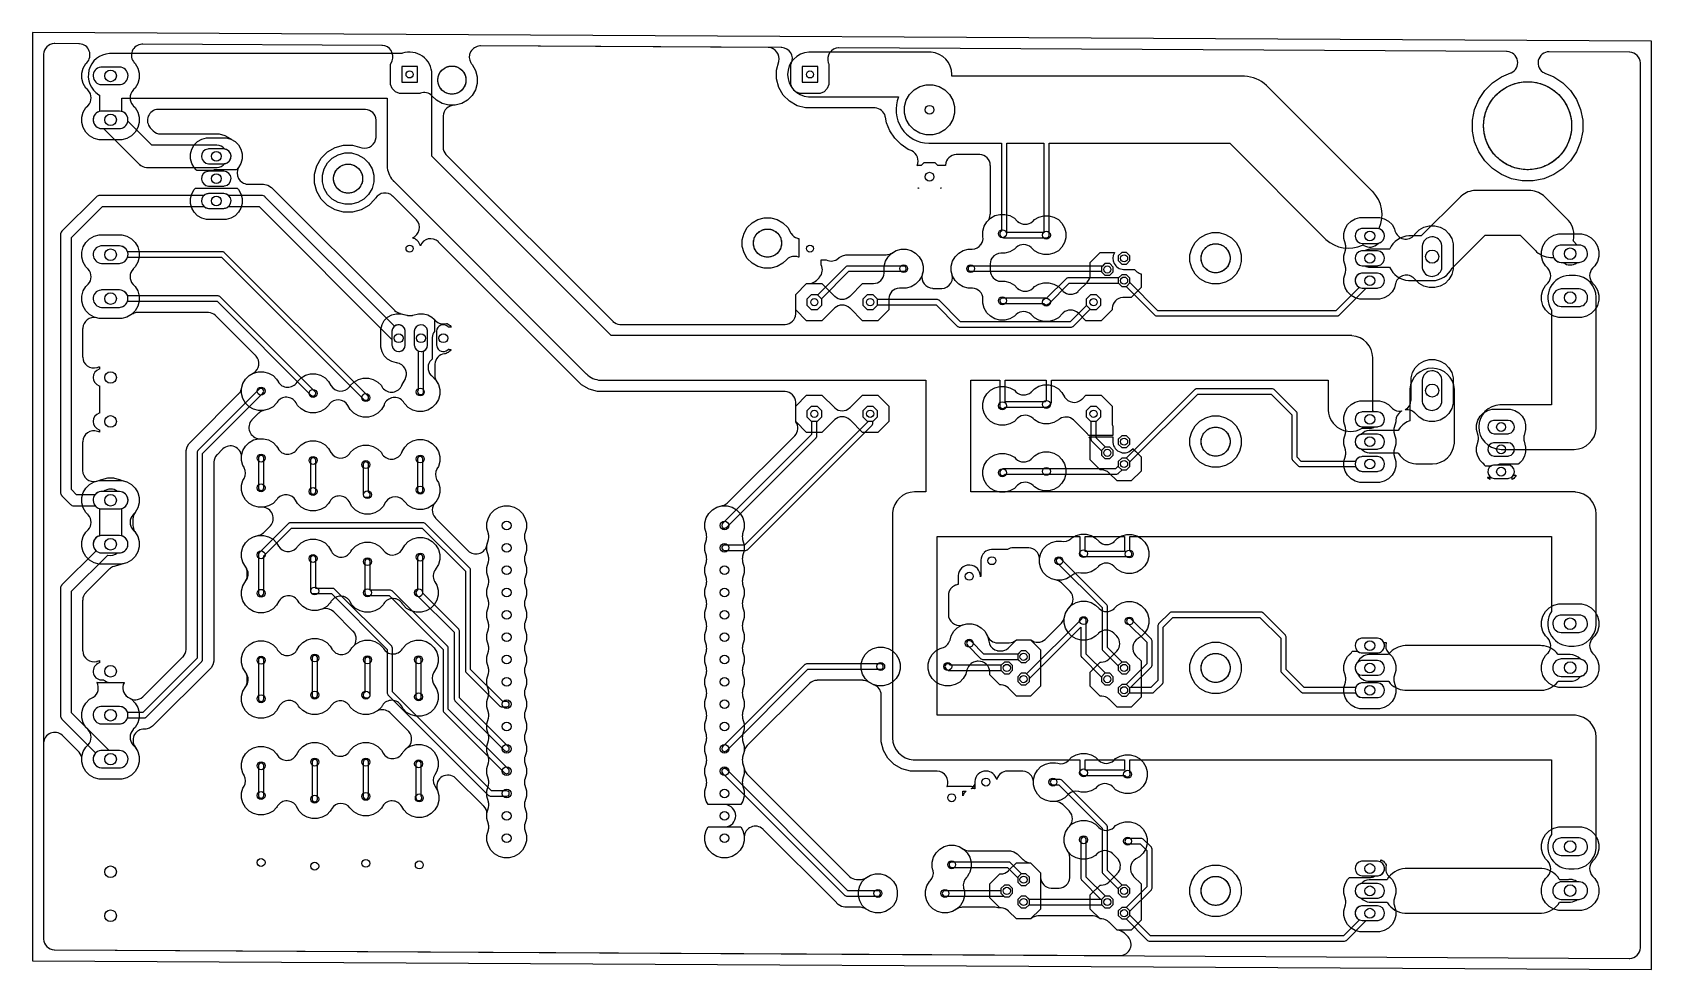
# Model space of a CAD drawing. Header units: millimetres. Extents: x 0 to 184, y -1 to 106.
import ezdxf

# ---------------------------------------------------------------- set-up
doc = ezdxf.new("R2010")
doc.units = ezdxf.units.MM

msp = doc.modelspace()

# ---------------------------------------------------------------- linework, layer by layer
at = {"layer": '16_copper'}
for points in [[(102.87, 48.26), (119.08, 48.26), (119.08, 46.46), (119.08, 46.45), (119.08, 46.44, 0.144215), (119.14, 46.28), (119.14, 46.27, 0.015626), (119.16, 46.25), (119.16, 46.24), (119.34, 46.06), (119.35, 46.06), (119.36, 46.05, 0.066912), (119.44, 46), (119.44, 46), (119.45, 45.99, 0.055529), (119.52, 45.98), (119.53, 45.98, 0.015609), (119.55, 45.98), (119.56, 45.98), (124.71, 45.98), (124.72, 45.98, 0.654877), (124.93, 46.5), (124.76, 46.66), (124.76, 48.26), (172.72, 48.26), (172.72, 39.75), (172.71, 39.74, 0.573708), (174.67, 35.81), (174.84, 35.81), (175.26, 35.81), (175.28, 35.81), (175.3, 35.81, 0.390218), (177.79, 38.18), (177.8, 38.21, 0.010987), (177.8, 38.32), (177.8, 38.35), (177.8, 50.8), (177.8, 50.82), (177.8, 50.84, 0.390218), (175.43, 53.33), (175.4, 53.34, 0.010987), (175.29, 53.34), (175.26, 53.34), (106.68, 53.34), (106.68, 66.04), (109.99, 66.04), (109.99, 63.14), (109.99, 63.13, 0.654877), (110.51, 62.92), (110.58, 63), (115.29, 63), (115.3, 63), (115.31, 63, 0.144215), (115.47, 63.06), (115.48, 63.06, 0.015626), (115.5, 63.08), (115.51, 63.08), (115.79, 63.36), (115.79, 63.37), (115.8, 63.38, 0.144213), (115.87, 63.54), (115.87, 63.55, 0.015609), (115.87, 63.57), (115.87, 63.58), (115.87, 66.04), (147.32, 66.04), (147.32, 62.77), (147.32, 62.64, 0.557341), (151.11, 60.55), (151.15, 60.58), (152.06, 60.58), (152.14, 60.59, 0.118201), (152.59, 60.73), (152.63, 60.76), (152.93, 60.76), (153.01, 60.77, 0.91633), (152.93, 62.44), (152.63, 62.44), (152.59, 62.46, 0.039239), (152.45, 62.54), (152.39, 62.56), (152.39, 62.6), (152.4, 62.77), (152.4, 68.58), (152.4, 68.6), (152.4, 68.62, 0.390218), (150.03, 71.11), (150, 71.12, 0.010987), (149.89, 71.12), (149.86, 71.12), (65.82, 71.12), (45.42, 91.52), (45.42, 100.83), (45.42, 100.84), (45.42, 100.85, 0.509548), (42.07, 103.24), (42.02, 103.22), (42.01, 103.21), (8.89, 103.21), (8.76, 103.21, 0.732915), (7.54, 98.53), (7.62, 98.48), (7.62, 96.62), (7.6, 96.62, 0.8391), (7.86, 94.68), (8.08, 94.68), (12.14, 90.62), (12.16, 90.61), (12.17, 90.6, 0.177209), (12.97, 90.25), (13.01, 90.25), (13.02, 90.25), (13.03, 90.25), (13.04, 90.25), (20.91, 90.25), (21, 90.25, 0.195357), (21.86, 90.67), (21.87, 90.69), (21.93, 90.7), (22, 90.72, 0.767327), (21.93, 92.34), (21.87, 92.35), (21.84, 92.38, 0.195357), (20.98, 92.79), (20.91, 92.79), (13.57, 92.79), (10.86, 95.5), (10.86, 95.54, 0.36397), (10.18, 96.62), (10.16, 96.62), (10.16, 98.13), (40.34, 98.13), (40.34, 90.47), (40.34, 90.44, 0.178596), (40.97, 88.8), (40.98, 88.78), (41.01, 88.75), (41.06, 88.7), (41.08, 88.68), (62.97, 66.78), (63, 66.76, 0.178595), (64.6, 66.05), (64.63, 66.04), (64.67, 66.04), (64.74, 66.04), (64.77, 66.04), (101.6, 66.04), (101.6, 53.34), (100.33, 53.34), (100.31, 53.34), (100.29, 53.34, 0.390218), (97.8, 50.97), (97.79, 50.94, 0.010987), (97.79, 50.83), (97.79, 50.8), (97.79, 25.4), (97.79, 25.38), (97.79, 25.36, 0.390218), (100.16, 22.87), (100.19, 22.86, 0.010987), (100.3, 22.86), (100.33, 22.86), (119.08, 22.86), (119.08, 21.53), (119.08, 21.52), (119.08, 21.51, 0.144215), (119.14, 21.35), (119.14, 21.34, 0.015626), (119.16, 21.32), (119.16, 21.31), (119.3, 21.17), (119.31, 21.17), (119.32, 21.16, 0.144213), (119.48, 21.09), (119.49, 21.09, 0.015609), (119.51, 21.09), (119.52, 21.09), (124.23, 21.09), (124.3, 21.01, 0.928408), (124.76, 21.41), (124.76, 22.86), (172.72, 22.86), (172.72, 14.39), (172.71, 14.38, 0.573708), (174.67, 10.45), (174.84, 10.45), (175.26, 10.45), (175.28, 10.45), (175.3, 10.45, 0.390218), (177.79, 12.82), (177.8, 12.85, 0.010987), (177.8, 12.96), (177.8, 12.99), (177.8, 25.4), (177.8, 25.42), (177.8, 25.44, 0.390218), (175.43, 27.93), (175.4, 27.94, 0.010987), (175.29, 27.94), (175.26, 27.94), (102.87, 27.94)], [(85.55, 72.39), (85.58, 72.39, 0.385926), (86.79, 73.59), (86.79, 73.61, 0.005348), (86.79, 73.64), (86.79, 73.66), (86.79, 75.8), (88.03, 77.04), (88.26, 77.04, 0.184717), (89.1, 77.36), (89.13, 77.39), (89.14, 77.4), (89.15, 77.4), (89.15, 77.41), (89.45, 77.7), (89.47, 77.73), (89.5, 77.76, 0.307321), (89.68, 79.17), (89.68, 79.18), (89.68, 79.18), (89.68, 79.74), (90.24, 79.74), (90.25, 79.74, 0.307321), (91.67, 79.93), (91.68, 79.93), (91.68, 79.94), (91.69, 79.95, 0.013486), (91.74, 80), (92.1, 80.21), (92.5, 80.31), (97.03, 80.31), (97.06, 80.32), (97.09, 80.32, 0.105623), (97.6, 80.45), (97.62, 80.46), (97.63, 80.46), (97.64, 80.47), (97.66, 80.48), (98.21, 80.8), (98.77, 80.95), (99.35, 80.95), (99.91, 80.8), (100.42, 80.51), (100.83, 80.1), (101.12, 79.59), (101.27, 79.03), (101.27, 78.45), (101.18, 78.1), (101.17, 78.09), (101.17, 78.07, 0.468914), (102.33, 76.51), (102.38, 76.51), (102.39, 76.5), (102.4, 76.5), (102.4, 76.5), (103.09, 76.5), (103.1, 76.5, 0.536439), (104.59, 78.01), (104.57, 78.08), (104.47, 78.45), (104.47, 79.03), (104.62, 79.59), (104.91, 80.1), (105.32, 80.51), (105.83, 80.8), (106.39, 80.95), (106.82, 80.95), (106.83, 80.95), (106.85, 80.95, 0.23204), (107.84, 81.47), (107.86, 81.49), (107.88, 81.51), (107.88, 81.53, 0.171899), (108.08, 82.36), (108.08, 82.37), (108.08, 83), (108.23, 83.56), (108.52, 84.07), (108.54, 84.09, 0.184719), (108.91, 84.92), (108.91, 84.95), (108.92, 84.97), (108.91, 84.98), (108.92, 84.99), (108.92, 90.46), (108.91, 90.49), (108.91, 90.51, 0.385926), (107.71, 91.73), (107.69, 91.73, 0.005348), (107.67, 91.73), (107.65, 91.73), (105.1, 91.73), (105.07, 91.73), (105.04, 91.73, 0.385926), (103.83, 90.53), (103.83, 90.51, 0.005348), (103.83, 90.48), (103.83, 90.46), (102.96, 90.46), (102.65, 90.76), (101.35, 90.76), (101.04, 90.46), (100.58, 90.46), (100.58, 90.47, 0.410461), (99.98, 92.15), (99.92, 92.17), (99.59, 92.31), (98.76, 92.86), (98.05, 93.57), (97.5, 94.4), (97.12, 95.33), (96.98, 95.99), (96.97, 96.03), (96.97, 96.07, 0.326623), (95.81, 97.02), (95.8, 97.02), (95.79, 97.02), (95.77, 97.02), (95.74, 97.02), (87.91, 97.02), (86.94, 97.28), (86.07, 97.78), (85.36, 98.49), (84.86, 99.36), (84.6, 100.33), (84.6, 101.33), (84.86, 102.3), (84.86, 102.31), (84.86, 102.32, 0.468914), (83.71, 103.89), (83.65, 103.9), (83.64, 103.9), (83.64, 103.9), (83.64, 103.9), (50.95, 104.07), (50.92, 104.07), (50.88, 104.07, 0.560258), (49.85, 102.16), (49.87, 102.13), (49.89, 102.1, 0.01926), (49.95, 102.02), (49.98, 101.99), (50, 101.96), (50.38, 101.3), (50.57, 100.57), (50.57, 99.81), (50.38, 99.08), (50, 98.43), (49.47, 97.9), (48.81, 97.52), (48.08, 97.32), (47.96, 97.32, 0.398264), (46.69, 96.12), (46.69, 96.1, 0.005348), (46.69, 96.07), (46.69, 96.05), (46.69, 92.58), (46.69, 92.56), (46.69, 92.54, 0.177209), (47.01, 91.73), (47.04, 91.7), (47.05, 91.69), (47.05, 91.69), (47.06, 91.68), (65.98, 72.76), (65.99, 72.75), (66, 72.74, 0.177209), (66.8, 72.39), (66.84, 72.39), (66.86, 72.39), (66.86, 72.39), (66.87, 72.39), (85.52, 72.39)], [(104.54, 100.83, 0.395006), (102.17, 103.36), (102.14, 103.36, 0.010987), (102.03, 103.37), (102, 103.37), (88.41, 103.37), (88.28, 103.36, 0.943796), (88.24, 98.29), (88.41, 98.29), (98.49, 98.29), (98.49, 98.28, 0.528304), (101.91, 93), (102, 93), (110.19, 93), (110.19, 83), (110.18, 83, 0.544931), (110.07, 82.49), (110.23, 82.33), (110.24, 82.33), (110.24, 82.33, 0.171978), (110.42, 82.25), (110.43, 82.25, 0.001174), (110.43, 82.25), (110.44, 82.25), (110.45, 82.25), (115.29, 82.25), (115.29, 82.25), (115.29, 82.25, 0.374196), (115.59, 82.51), (115.59, 82.55), (115.59, 93), (136.13, 93), (146.95, 82.18), (147.06, 82.07, 0.302387), (151.23, 81.41), (151.3, 81.44), (151.37, 81.39, 0.365908), (153, 81.6), (153.02, 81.63), (153.08, 81.64), (153.15, 81.66, 0.733231), (153.15, 83.26), (153.1, 83.27), (153.14, 83.35, 0.302387), (152.4, 87.51), (152.34, 87.57), (140.4, 99.5), (140.36, 99.55), (140.31, 99.59, 0.184308), (137.8, 100.62), (137.78, 100.62), (137.77, 100.62), (137.76, 100.62), (137.71, 100.62), (104.54, 100.62)], [(123.68, 0.6), (123.72, 0.6, 0.628682), (124.59, 2.72), (124.59, 2.72), (124.59, 2.72), (124.58, 2.73), (124.55, 2.77), (124.2, 3.12), (124.18, 3.13), (124.17, 3.14, 0.177209), (123.37, 3.49), (123.33, 3.49), (123.32, 3.49), (122.42, 4.39), (122.41, 4.4), (122.4, 4.41, 0.177209), (121.59, 4.76), (121.56, 4.76), (121.54, 4.76), (121.53, 4.76), (121.52, 4.76), (121.41, 4.76), (121.41, 4.77, 0.177209), (120.6, 5.11), (120.57, 5.11), (120.55, 5.12), (120.54, 5.11), (120.53, 5.12), (114.37, 5.12), (114.35, 5.11), (114.33, 5.11, 0.177209), (113.52, 4.79), (113.5, 4.77), (113.49, 4.76), (111.89, 4.76), (110.99, 5.66), (110.98, 5.67), (110.97, 5.68, 0.177209), (110.16, 6.03), (110.13, 6.03), (110.11, 6.03), (110.1, 6.03), (110.09, 6.03), (109.8, 6.03), (109.79, 6.03), (109.76, 6.04, 0.059966), (109.46, 6.09), (109.43, 6.09), (109.41, 6.1), (109.4, 6.09), (109.39, 6.1), (105.78, 6.1), (105.75, 6.09), (105.72, 6.09, 0.105623), (105.21, 5.96), (105.19, 5.95), (105.18, 5.95), (105.17, 5.94), (105.15, 5.93), (104.6, 5.61), (104.04, 5.46), (103.46, 5.46), (102.9, 5.61), (102.39, 5.9), (101.98, 6.31), (101.69, 6.82), (101.54, 7.38), (101.54, 7.96), (101.69, 8.52), (101.98, 9.03), (102.06, 9.11, 0.253331), (102.41, 10.27), (102.39, 10.33), (102.31, 10.64), (102.31, 11.22), (102.46, 11.78), (102.75, 12.29), (103.16, 12.7), (103.67, 12.99), (104.23, 13.14), (104.81, 13.14), (105.37, 12.99), (105.92, 12.67), (105.94, 12.66), (105.97, 12.65, 0.105623), (106.48, 12.51), (106.5, 12.51), (106.51, 12.51), (106.53, 12.51), (106.55, 12.5), (111.2, 12.5), (111.6, 12.4), (111.96, 12.19), (112.61, 11.53), (112.63, 11.52), (112.64, 11.51, 0.177209), (113.44, 11.16), (113.48, 11.16), (113.49, 11.16), (114.62, 10.03), (114.62, 9.53), (114.62, 9.51), (114.62, 9.48, 0.385926), (115.82, 8.27), (115.84, 8.27, 0.005348), (115.87, 8.27), (115.89, 8.26), (116.68, 8.26), (116.7, 8.27), (116.73, 8.27, 0.385926), (117.94, 9.47), (117.94, 9.49, 0.005351), (117.94, 9.51), (117.95, 9.53), (117.95, 11.74), (117.94, 11.77), (117.94, 11.8, 0.105623), (117.81, 12.31), (117.8, 12.33), (117.8, 12.34), (117.79, 12.35), (117.78, 12.37), (117.46, 12.92), (117.31, 13.48), (117.31, 14.06), (117.46, 14.62), (117.75, 15.13), (117.88, 15.26), (117.9, 15.28), (117.92, 15.3, 0.385927), (117.93, 17), (117.91, 17.02, 0.005315), (117.9, 17.04), (117.88, 17.05), (117.18, 17.75), (117.17, 17.76), (117.16, 17.77, 0.177209), (116.36, 18.12), (116.32, 18.12), (116.3, 18.12), (116.3, 18.12), (116.29, 18.12), (115.74, 18.12), (115.18, 18.27), (114.67, 18.56), (114.26, 18.97), (113.97, 19.48), (113.82, 20.04), (113.82, 20.32), (113.82, 20.35), (113.82, 20.37, 0.385926), (112.62, 21.59), (112.6, 21.59, 0.005348), (112.57, 21.59), (112.55, 21.59), (110.87, 21.59), (110.85, 21.59), (110.82, 21.59, 0.320706), (109.66, 20.68), (109.65, 20.65), (109.64, 20.64), (109.64, 20.63), (109.64, 20.64, 0.326618), (108.48, 21.59), (108.46, 21.59), (108.44, 21.59), (108.44, 21.59), (108.43, 21.59), (108.41, 21.59), (108.41, 21.59, 0.398264), (107.14, 20.39), (107.14, 20.37, 0.005348), (107.14, 20.34), (107.14, 20.32), (107.14, 19.74), (107.12, 19.75, 0.070271), (106.78, 19.82), (106.76, 19.82), (106.75, 19.82), (106.74, 19.82), (106.71, 19.82), (103.97, 19.82), (103.99, 19.85, 0.512438), (102.88, 21.59), (102.87, 21.59), (102.86, 21.59), (102.84, 21.59), (102.81, 21.59), (99.83, 21.59), (98.86, 21.85), (97.99, 22.35), (97.28, 23.06), (96.78, 23.93), (96.52, 24.9), (96.52, 30.2), (96.52, 30.24), (96.52, 30.28, 0.290543), (95.72, 31.38), (95.68, 31.39), (95.65, 31.41), (95.64, 31.41), (95.64, 31.41), (95.62, 31.41), (95.6, 31.42), (95.05, 31.74), (95.03, 31.75), (95, 31.76, 0.105623), (94.49, 31.9), (94.47, 31.9), (94.46, 31.9), (94.44, 31.9), (94.42, 31.91), (89.23, 31.91), (89.21, 31.9), (89.19, 31.9, 0.177209), (88.38, 31.58), (88.36, 31.56), (88.34, 31.55), (88.34, 31.54), (88.33, 31.53), (81.28, 24.48), (81.26, 24.46), (81.23, 24.44, 0.105623), (80.97, 23.98), (80.96, 23.96), (80.96, 23.95), (80.96, 23.93), (80.95, 23.91), (80.75, 23.18), (80.74, 23.15), (80.74, 23.12, 0.105623), (80.74, 22.59), (80.74, 22.57), (80.74, 22.56), (80.75, 22.55), (80.75, 22.52), (80.95, 21.79), (80.96, 21.76), (80.96, 21.73, 0.105623), (81.23, 21.27), (81.24, 21.26), (81.25, 21.25), (81.26, 21.24), (81.28, 21.22), (92.88, 9.62), (92.89, 9.6), (92.91, 9.59, 0.177209), (93.71, 9.25), (93.74, 9.25), (93.76, 9.24), (93.77, 9.25), (93.78, 9.24), (94.1, 9.24), (94.13, 9.25), (94.16, 9.25, 0.105623), (94.67, 9.38), (94.69, 9.39), (94.7, 9.39), (94.71, 9.4), (94.73, 9.41), (95.28, 9.73), (95.84, 9.88), (96.42, 9.88), (96.98, 9.73), (97.49, 9.44), (97.9, 9.03), (98.19, 8.52), (98.34, 7.96), (98.34, 7.38), (98.19, 6.82), (97.9, 6.31), (97.49, 5.9), (96.98, 5.61), (96.42, 5.46), (95.84, 5.46), (95.28, 5.61), (94.73, 5.93), (94.71, 5.94), (94.68, 5.95, 0.105623), (94.17, 6.09), (94.15, 6.09), (94.14, 6.09), (94.12, 6.09), (94.1, 6.1), (92.39, 6.1), (91.99, 6.2), (91.63, 6.41), (91.22, 6.82), (83.09, 14.95), (83.07, 14.97), (83.04, 15, 0.628681), (80.93, 14.12), (80.93, 14.11), (80.93, 14.1), (80.93, 14.09), (80.93, 14.05), (80.93, 13.67), (80.77, 13.1), (80.48, 12.59), (80.06, 12.17), (79.55, 11.88), (78.98, 11.72), (78.4, 11.72), (77.83, 11.88), (77.32, 12.17), (76.9, 12.59), (76.61, 13.1), (76.45, 13.67), (76.45, 14.25), (76.61, 14.82), (76.84, 15.23), (78.69, 15.23), (78.78, 15.23, 0.939415), (78.76, 17.77), (78.69, 17.77), (76.84, 17.77), (76.61, 18.18), (76.45, 18.75), (76.45, 19.33), (76.63, 19.98), (76.63, 20.01), (76.64, 20.04, 0.105623), (76.64, 20.57), (76.64, 20.59), (76.64, 20.6), (76.63, 20.61), (76.63, 20.64), (76.45, 21.29), (76.45, 21.87), (76.63, 22.52), (76.63, 22.55), (76.64, 22.58, 0.105623), (76.64, 23.11), (76.64, 23.13), (76.64, 23.14), (76.63, 23.15), (76.63, 23.18), (76.45, 23.83), (76.45, 24.41), (76.63, 25.06), (76.63, 25.09), (76.64, 25.12, 0.105623), (76.64, 25.65), (76.64, 25.67), (76.64, 25.68), (76.63, 25.69), (76.63, 25.72), (76.45, 26.37), (76.45, 26.95), (76.63, 27.6), (76.63, 27.63), (76.64, 27.66, 0.105623), (76.64, 28.19), (76.64, 28.21), (76.64, 28.22), (76.63, 28.23), (76.63, 28.26), (76.45, 28.91), (76.45, 29.49), (76.63, 30.14), (76.63, 30.17), (76.64, 30.2, 0.105623), (76.64, 30.73), (76.64, 30.75), (76.64, 30.76), (76.63, 30.77), (76.63, 30.8), (76.45, 31.45), (76.45, 32.03), (76.63, 32.68), (76.63, 32.71), (76.64, 32.74, 0.105623), (76.64, 33.27), (76.64, 33.29), (76.64, 33.3), (76.63, 33.31), (76.63, 33.34), (76.45, 33.99), (76.45, 34.57), (76.63, 35.22), (76.63, 35.25), (76.64, 35.28, 0.105623), (76.64, 35.81), (76.64, 35.83), (76.64, 35.84), (76.63, 35.85), (76.63, 35.88), (76.45, 36.53), (76.45, 37.11), (76.63, 37.76), (76.63, 37.79), (76.64, 37.82, 0.105623), (76.64, 38.35), (76.64, 38.37), (76.64, 38.38), (76.63, 38.39), (76.63, 38.42), (76.45, 39.07), (76.45, 39.65), (76.63, 40.3), (76.63, 40.33), (76.64, 40.36, 0.105623), (76.64, 40.89), (76.64, 40.91), (76.64, 40.92), (76.63, 40.93), (76.63, 40.96), (76.45, 41.61), (76.45, 42.19), (76.63, 42.84), (76.63, 42.87), (76.64, 42.9, 0.105623), (76.64, 43.43), (76.64, 43.45), (76.64, 43.46), (76.63, 43.47), (76.63, 43.5), (76.45, 44.15), (76.45, 44.73), (76.63, 45.38), (76.63, 45.41), (76.64, 45.44, 0.105623), (76.64, 45.97), (76.64, 45.99), (76.64, 46), (76.63, 46.01), (76.63, 46.04), (76.45, 46.69), (76.45, 47.27), (76.63, 47.92), (76.63, 47.95), (76.64, 47.98, 0.105623), (76.64, 48.51), (76.64, 48.53), (76.64, 48.54), (76.63, 48.55), (76.63, 48.58), (76.45, 49.23), (76.45, 49.81), (76.61, 50.38), (76.9, 50.89), (77.32, 51.31), (77.83, 51.6), (78.48, 51.78), (78.51, 51.79), (78.54, 51.79, 0.105623), (79, 52.06), (79.01, 52.07), (79.02, 52.08), (79.03, 52.09), (79.05, 52.11), (86.65, 59.7), (86.67, 59.72), (86.69, 59.74, 0.346146), (86.8, 61.31), (86.79, 61.32), (86.79, 61.33), (86.79, 63.5), (86.79, 63.53), (86.79, 63.55, 0.385926), (85.59, 64.77), (85.57, 64.77, 0.005348), (85.54, 64.77), (85.52, 64.77), (64.27, 64.77), (63.3, 65.03), (62.43, 65.53), (46.19, 81.77), (46.16, 81.8), (46.14, 81.82, 0.512438), (44.12, 81.38), (44.12, 81.37), (44.12, 81.36), (44.11, 81.33, 0.130287), (43.79, 81.9), (43.79, 81.9), (43.79, 81.9), (43.77, 81.92), (43.76, 81.93), (43.75, 81.94, 0.117961), (43.24, 82.23), (43.21, 82.24), (43.2, 82.24), (43.21, 82.25), (43.24, 82.26, 0.512438), (43.68, 84.28), (43.68, 84.28), (43.67, 84.29), (43.66, 84.3), (43.64, 84.33), (40.98, 86.98), (40.97, 86.99), (40.96, 87, 0.468913), (39.02, 86.77), (39, 86.74), (38.99, 86.72), (38.99, 86.72), (38.99, 86.71), (38.94, 86.64), (38.24, 85.93), (37.37, 85.43), (36.4, 85.17), (35.39, 85.17), (34.43, 85.43), (33.56, 85.93), (32.85, 86.64), (32.35, 87.51), (32.09, 88.48), (32.09, 89.48), (32.35, 90.45), (32.85, 91.32), (33.56, 92.03), (34.43, 92.53), (35.39, 92.79), (36.4, 92.79), (37.47, 92.5), (37.48, 92.5), (37.5, 92.5, 0.468914), (39.07, 93.66), (39.07, 93.7), (39.07, 93.72), (39.07, 93.72), (39.07, 93.73), (39.07, 95.59), (39.07, 95.62), (39.07, 95.65, 0.385926), (37.87, 96.86), (37.85, 96.86, 0.005348), (37.82, 96.86), (37.8, 96.86), (14.35, 96.86), (14.32, 96.86), (14.28, 96.86, 0.628681), (13.41, 94.75), (13.42, 94.74), (13.42, 94.73), (13.43, 94.72), (13.46, 94.7), (13.72, 94.43), (13.73, 94.42), (13.75, 94.41, 0.177209), (14.55, 94.06), (14.58, 94.06), (14.6, 94.06), (14.61, 94.06), (14.62, 94.06), (21.24, 94.06), (21.89, 93.89), (22.5, 93.53), (22.52, 93.52, 0.017541), (22.59, 93.47), (22.59, 93.47), (22.59, 93.47), (22.6, 93.46), (22.65, 93.43), (23.04, 93.21), (23.44, 92.81), (23.71, 92.33), (23.86, 91.8), (23.86, 91.24), (23.71, 90.71), (23.45, 90.25), (23.45, 90.25), (23.45, 90.24, 0.557556), (24.48, 88.35), (24.55, 88.34), (26.28, 88.34), (26.77, 88.22), (27.2, 87.96), (41.17, 74), (41.18, 73.98), (41.19, 73.97, 0.133401), (41.78, 73.66), (41.8, 73.65), (42.58, 73.44), (42.61, 73.44), (42.64, 73.43, 0.105623), (43.17, 73.43), (43.19, 73.43), (43.2, 73.43), (43.21, 73.44), (43.24, 73.44), (43.91, 73.62), (44.45, 73.62), (44.96, 73.49), (45.43, 73.22), (45.67, 72.98), (45.68, 72.97), (45.68, 72.96, 0.012274), (45.73, 72.92), (45.74, 72.91), (45.75, 72.91), (45.75, 72.9), (45.76, 72.89), (45.78, 72.87), (45.78, 72.87, 0.008465), (45.81, 72.84), (45.81, 72.84, 0.283643), (47.1, 72.51), (47.12, 72.52), (47.13, 72.52), (47.17, 72.51), (47.29, 72.44), (47.39, 72.36), (47.49, 72.26), (47.57, 72.16), (47.6, 72.1), (47.48, 72.1, 0.035091), (47.3, 72.09), (47.3, 72.09), (47.29, 72.1), (47.23, 72.16, 0.633243), (45.96, 71.63), (45.96, 70.03), (45.97, 69.96, 0.599377), (47.23, 69.5), (47.29, 69.56), (47.3, 69.57), (47.32, 69.57, 0.017541), (47.41, 69.56), (47.43, 69.56, 0.005348), (47.46, 69.56), (47.48, 69.56), (47.6, 69.56), (47.57, 69.5), (47.49, 69.4), (47.39, 69.3), (47.29, 69.22), (47.17, 69.15), (47.05, 69.1), (46.92, 69.07), (46.86, 69.06, 0.360829), (45.76, 67.87), (45.76, 67.86), (45.76, 67.85), (45.76, 67.83), (45.75, 67.8), (45.75, 66.6), (45.76, 66.57), (45.76, 66.54, 0.105623), (45.89, 66.03), (45.9, 66.02), (45.9, 66), (45.91, 65.99), (45.92, 65.97), (46.16, 65.56), (46.31, 65), (46.31, 64.42), (46.16, 63.86), (45.87, 63.35), (45.46, 62.94), (44.95, 62.65), (44.39, 62.5), (43.81, 62.5), (43.25, 62.65), (42.74, 62.94), (42.33, 63.35), (42.28, 63.45, 0.580777), (40.07, 63.44), (40.05, 63.41), (40.04, 63.37, 0.020632), (39.99, 63.28), (39.98, 63.24), (39.98, 63.23), (39.68, 62.71), (39.27, 62.3), (38.76, 62.01), (38.2, 61.86), (37.62, 61.86), (37.06, 62.01), (36.55, 62.3), (36.14, 62.71), (35.87, 63.18), (35.87, 63.18), (35.87, 63.19, 0.534785), (33.76, 63.31), (33.74, 63.28), (33.71, 63.25, 0.001262), (33.71, 63.24), (33.68, 63.19), (33.27, 62.78), (32.76, 62.49), (32.2, 62.34), (31.62, 62.34), (31.06, 62.49), (30.55, 62.78), (30.14, 63.19), (29.98, 63.47), (29.98, 63.48), (29.98, 63.48, 0.555871), (27.82, 63.54), (27.82, 63.54), (27.82, 63.53), (27.78, 63.47), (27.77, 63.45), (27.36, 63.04), (26.85, 62.75), (26.25, 62.59), (26.22, 62.58), (26.19, 62.57, 0.105623), (25.73, 62.31), (25.71, 62.3), (25.71, 62.29), (25.7, 62.28), (25.68, 62.26), (24.98, 61.57), (24.96, 61.54), (24.94, 61.52, 0.628681), (25.81, 59.4), (25.82, 59.4), (25.83, 59.4), (25.85, 59.4), (25.88, 59.4), (26.29, 59.4), (26.85, 59.25), (27.36, 58.96), (27.77, 58.55), (27.93, 58.27), (27.93, 58.26), (27.93, 58.26, 0.555871), (30.09, 58.2), (30.09, 58.2), (30.09, 58.21), (30.13, 58.27), (30.14, 58.29), (30.55, 58.7), (31.06, 58.99), (31.62, 59.14), (32.2, 59.14), (32.76, 58.99), (33.27, 58.7), (33.68, 58.29), (33.95, 57.82), (33.95, 57.82), (33.95, 57.81, 0.534785), (36.06, 57.69), (36.08, 57.72), (36.11, 57.75, 0.001262), (36.11, 57.76), (36.14, 57.81), (36.55, 58.22), (37.06, 58.51), (37.62, 58.66), (38.2, 58.66), (38.76, 58.51), (39.27, 58.22), (39.68, 57.81), (39.73, 57.71, 0.580777), (41.94, 57.72), (41.96, 57.75), (41.97, 57.79, 0.020632), (42.02, 57.88), (42.03, 57.92), (42.03, 57.93), (42.33, 58.45), (42.74, 58.86), (43.25, 59.15), (43.81, 59.3), (44.39, 59.3), (44.95, 59.15), (45.46, 58.86), (45.87, 58.45), (46.16, 57.94), (46.31, 57.38), (46.31, 56.8), (46.16, 56.24), (46, 55.96), (45.99, 55.95), (45.99, 55.94, 0.2506), (45.96, 54.75), (46, 54.69), (46.16, 54.4), (46.31, 53.84), (46.31, 53.26), (46.16, 52.7), (45.87, 52.19), (45.84, 52.16, 0.398267), (45.79, 50.42), (45.81, 50.4, 0.00535), (45.82, 50.38), (45.84, 50.37), (49.55, 46.66), (49.55, 46.66), (49.55, 46.65, 0.557557), (51.65, 47.16), (51.67, 47.23), (51.86, 47.92), (51.86, 47.95), (51.87, 47.98, 0.105623), (51.87, 48.51), (51.87, 48.53), (51.87, 48.54), (51.86, 48.55), (51.86, 48.58), (51.68, 49.23), (51.68, 49.81), (51.84, 50.38), (52.13, 50.89), (52.55, 51.31), (53.06, 51.6), (53.63, 51.76), (54.21, 51.76), (54.78, 51.6), (55.29, 51.31), (55.71, 50.89), (56, 50.38), (56.16, 49.81), (56.16, 49.23), (55.98, 48.58), (55.97, 48.55), (55.97, 48.52, 0.105623), (55.97, 47.99), (55.97, 47.97), (55.97, 47.96), (55.98, 47.95), (55.98, 47.92), (56.16, 47.27), (56.16, 46.69), (55.98, 46.04), (55.97, 46.01), (55.97, 45.98, 0.105623), (55.97, 45.45), (55.97, 45.43), (55.97, 45.42), (55.98, 45.41), (55.98, 45.38), (56.16, 44.73), (56.16, 44.15), (55.98, 43.5), (55.97, 43.47), (55.97, 43.44, 0.105623), (55.97, 42.91), (55.97, 42.89), (55.97, 42.88), (55.98, 42.87), (55.98, 42.84), (56.16, 42.19), (56.16, 41.61), (55.98, 40.96), (55.97, 40.93), (55.97, 40.9, 0.105623), (55.97, 40.37), (55.97, 40.35), (55.97, 40.34), (55.98, 40.33), (55.98, 40.3), (56.16, 39.65), (56.16, 39.07), (55.98, 38.42), (55.97, 38.39), (55.97, 38.36, 0.105623), (55.97, 37.83), (55.97, 37.81), (55.97, 37.8), (55.98, 37.79), (55.98, 37.76), (56.16, 37.11), (56.16, 36.53), (55.98, 35.88), (55.97, 35.85), (55.97, 35.82, 0.105623), (55.97, 35.29), (55.97, 35.27), (55.97, 35.26), (55.98, 35.25), (55.98, 35.22), (56.16, 34.57), (56.16, 33.99), (55.98, 33.34), (55.97, 33.31), (55.97, 33.28, 0.105623), (55.97, 32.75), (55.97, 32.73), (55.97, 32.72), (55.98, 32.71), (55.98, 32.68), (56.16, 32.03), (56.16, 31.45), (55.98, 30.8), (55.97, 30.77), (55.97, 30.74, 0.105623), (55.97, 30.21), (55.97, 30.19), (55.97, 30.18), (55.98, 30.17), (55.98, 30.14), (56.16, 29.49), (56.16, 28.91), (55.98, 28.26), (55.97, 28.23), (55.97, 28.2, 0.105623), (55.97, 27.67), (55.97, 27.65), (55.97, 27.64), (55.98, 27.63), (55.98, 27.6), (56.16, 26.95), (56.16, 26.37), (55.98, 25.72), (55.97, 25.69), (55.97, 25.66, 0.105623), (55.97, 25.13), (55.97, 25.11), (55.97, 25.1), (55.98, 25.09), (55.98, 25.06), (56.16, 24.41), (56.16, 23.83), (55.98, 23.18), (55.97, 23.15), (55.97, 23.12, 0.105623), (55.97, 22.59), (55.97, 22.57), (55.97, 22.56), (55.98, 22.55), (55.98, 22.52), (56.16, 21.87), (56.16, 21.29), (55.98, 20.64), (55.97, 20.61), (55.97, 20.58, 0.105623), (55.97, 20.05), (55.97, 20.03), (55.97, 20.02), (55.98, 20.01), (55.98, 19.98), (56.16, 19.33), (56.16, 18.75), (55.98, 18.1), (55.97, 18.07), (55.97, 18.04, 0.105623), (55.97, 17.51), (55.97, 17.49), (55.97, 17.48), (55.98, 17.47), (55.98, 17.44), (56.16, 16.79), (56.16, 16.21), (55.98, 15.56), (55.97, 15.53), (55.97, 15.5, 0.105623), (55.97, 14.97), (55.97, 14.95), (55.97, 14.94), (55.98, 14.93), (55.98, 14.9), (56.16, 14.25), (56.16, 13.67), (56, 13.1), (55.71, 12.59), (55.29, 12.17), (54.78, 11.88), (54.21, 11.72), (53.63, 11.72), (53.06, 11.88), (52.55, 12.17), (52.13, 12.59), (51.84, 13.1), (51.68, 13.67), (51.68, 14.25), (51.86, 14.9), (51.86, 14.93), (51.87, 14.96, 0.105623), (51.87, 15.49), (51.87, 15.51), (51.87, 15.52), (51.86, 15.53), (51.86, 15.56), (51.68, 16.21), (51.68, 16.72), (51.68, 16.72), (51.68, 16.73, 0.195357), (51.32, 17.61), (51.29, 17.64), (51.26, 17.66, 0.034399), (51.12, 17.77), (48.13, 20.76), (48.12, 20.78), (48.1, 20.79, 0.739124), (46, 19.57), (46, 19.56), (46.01, 19.55), (46.01, 19.53), (46.2, 18.82), (46.2, 18.24), (46.05, 17.68), (45.76, 17.17), (45.35, 16.76), (44.84, 16.47), (44.28, 16.32), (43.7, 16.32), (43.14, 16.47), (42.63, 16.76), (42.22, 17.17), (42, 17.56), (42, 17.56), (41.99, 17.57, 0.557556), (39.83, 17.62), (39.8, 17.56), (39.68, 17.35), (39.27, 16.94), (38.76, 16.65), (38.2, 16.5), (37.62, 16.5), (37.06, 16.65), (36.55, 16.94), (36.12, 17.38), (36.1, 17.4, 0.514074), (34.03, 17.32), (34, 17.26), (33.87, 17.03), (33.46, 16.62), (32.95, 16.33), (32.39, 16.18), (31.81, 16.18), (31.25, 16.33), (30.74, 16.62), (30.33, 17.03), (30.03, 17.56), (30.03, 17.56), (30.03, 17.56, 0.557556), (27.87, 17.62), (27.83, 17.56), (27.77, 17.45), (27.36, 17.04), (26.85, 16.75), (26.29, 16.6), (25.71, 16.6), (25.15, 16.75), (24.64, 17.04), (24.23, 17.45), (23.94, 17.96), (23.79, 18.52), (23.79, 19.1), (23.94, 19.66), (24.06, 19.86, 0.253329), (24.09, 21.07), (24.06, 21.13), (23.94, 21.34), (23.79, 21.9), (23.79, 22.48), (23.94, 23.04), (24.23, 23.55), (24.64, 23.96), (25.15, 24.25), (25.71, 24.4), (26.29, 24.4), (26.85, 24.25), (27.36, 23.96), (27.77, 23.55), (27.83, 23.44, 0.559243), (29.99, 23.38), (30.03, 23.44), (30.33, 23.97), (30.74, 24.38), (31.25, 24.67), (31.81, 24.82), (32.39, 24.82), (32.95, 24.67), (33.46, 24.38), (33.87, 23.97), (33.91, 23.9, 0.559245), (36.07, 23.84), (36.1, 23.9), (36.14, 23.97), (36.55, 24.38), (37.06, 24.67), (37.62, 24.82), (38.2, 24.82), (38.76, 24.67), (39.27, 24.38), (39.68, 23.97), (39.87, 23.64), (39.87, 23.64), (39.87, 23.63, 0.557556), (42.03, 23.58), (42.07, 23.64), (42.14, 23.77), (42.56, 24.19), (42.57, 24.19, 0.454905), (42.8, 26.09), (42.77, 26.12), (42.76, 26.13), (42.76, 26.14), (42.75, 26.14), (40.69, 28.2), (40.67, 28.23), (40.64, 28.25, 0.307321), (39.22, 28.43), (39.22, 28.43), (39.21, 28.43), (39.2, 28.42), (39.16, 28.4), (38.76, 28.17), (38.2, 28.02), (37.62, 28.02), (37.06, 28.17), (36.55, 28.46), (36.14, 28.87), (36.1, 28.94, 0.559244), (33.94, 29), (33.91, 28.94), (33.87, 28.87), (33.46, 28.46), (32.95, 28.17), (32.39, 28.02), (31.81, 28.02), (31.25, 28.17), (30.74, 28.46), (30.33, 28.87), (30.27, 28.98, 0.559243), (28.11, 29.04), (28.07, 28.98), (27.77, 28.45), (27.36, 28.04), (26.85, 27.75), (26.29, 27.6), (25.71, 27.6), (25.15, 27.75), (24.64, 28.04), (24.23, 28.45), (23.94, 28.96), (23.79, 29.52), (23.79, 30.1), (23.94, 30.66), (24.26, 31.21), (24.27, 31.23), (24.28, 31.26, 0.105623), (24.42, 31.77), (24.42, 31.79), (24.42, 31.8), (24.42, 31.82), (24.43, 31.84), (24.43, 32.16), (24.42, 32.19), (24.42, 32.22, 0.105623), (24.29, 32.73), (24.28, 32.75), (24.28, 32.76), (24.27, 32.77), (24.26, 32.79), (23.94, 33.34), (23.79, 33.9), (23.79, 34.48), (23.94, 35.04), (24.23, 35.55), (24.64, 35.96), (25.15, 36.25), (25.71, 36.4), (26.29, 36.4), (26.85, 36.25), (27.36, 35.96), (27.77, 35.55), (27.88, 35.36, 0.559243), (30.04, 35.3), (30.07, 35.36), (30.33, 35.81), (30.74, 36.22), (31.25, 36.51), (31.81, 36.66), (32.39, 36.66), (32.95, 36.51), (33.46, 36.22), (33.87, 35.81), (34.06, 35.48), (34.06, 35.48), (34.06, 35.47, 0.557555), (36.22, 35.42), (36.26, 35.48), (36.33, 35.61), (36.45, 35.73, 0.398266), (36.5, 37.47), (36.48, 37.49, 0.005327), (36.47, 37.51), (36.45, 37.52), (34.27, 39.71), (34.26, 39.71), (34.26, 39.71, 0.2506), (33.11, 40.05), (33.04, 40.03), (32.39, 39.86), (31.81, 39.86), (31.25, 40.01), (30.74, 40.3), (30.33, 40.71), (30.22, 40.9, 0.559243), (28.06, 40.96), (28.03, 40.9), (27.77, 40.45), (27.36, 40.04), (26.85, 39.75), (26.29, 39.6), (25.71, 39.6), (25.15, 39.75), (24.64, 40.04), (24.23, 40.45), (23.94, 40.96), (23.79, 41.52), (23.79, 42.1), (23.94, 42.66), (24.26, 43.21), (24.27, 43.23), (24.28, 43.26, 0.105623), (24.42, 43.77), (24.42, 43.79), (24.42, 43.8), (24.42, 43.82), (24.43, 43.84), (24.43, 44.16), (24.42, 44.19), (24.42, 44.22, 0.105623), (24.29, 44.73), (24.28, 44.75), (24.28, 44.76), (24.27, 44.77), (24.26, 44.79), (23.94, 45.34), (23.79, 45.9), (23.79, 46.48), (23.94, 47.04), (24.23, 47.55), (24.64, 47.96), (25.15, 48.25), (25.75, 48.41), (25.78, 48.42), (25.81, 48.43, 0.105623), (26.27, 48.69), (26.29, 48.7), (26.29, 48.71), (26.3, 48.72), (26.32, 48.74), (27.02, 49.43), (27.04, 49.46), (27.06, 49.48, 0.628681), (26.19, 51.6), (26.18, 51.6), (26.17, 51.6), (26.15, 51.6), (26.12, 51.6), (25.71, 51.6), (25.15, 51.75), (24.64, 52.04), (24.23, 52.45), (23.94, 52.96), (23.79, 53.52), (23.79, 54.1), (23.94, 54.66), (24.06, 54.87, 0.253329), (24.09, 56.07), (24.06, 56.14), (23.94, 56.34), (23.79, 56.9), (23.79, 57.31), (23.79, 57.34), (23.79, 57.38, 0.628682), (21.67, 58.25), (21.67, 58.25), (21.66, 58.24), (21.65, 58.23), (21.62, 58.21), (21, 57.58), (20.98, 57.57), (20.97, 57.55, 0.177209), (20.63, 56.75), (20.63, 56.72), (20.62, 56.7), (20.63, 56.69), (20.62, 56.68), (20.62, 34.08), (20.52, 33.68), (20.31, 33.32), (13.67, 26.68), (13.31, 26.47), (12.91, 26.37), (12.71, 26.37, 0.55924), (11.58, 24.52), (11.61, 24.46), (11.99, 23.81), (12.14, 23.23), (12.14, 22.64), (11.99, 22.06), (11.69, 21.55), (11.27, 21.13), (10.75, 20.83), (10.18, 20.68), (7.6, 20.68), (7.03, 20.83), (6.51, 21.13), (6.09, 21.55), (5.79, 22.06), (5.64, 22.64), (5.64, 22.89, 0.184718), (5.31, 23.74), (5.29, 23.76), (5.28, 23.78), (5.27, 23.78), (5.27, 23.79), (3.44, 25.62), (3.41, 25.64), (3.39, 25.67, 0.628681), (1.27, 24.79), (1.27, 24.78), (1.27, 24.77), (1.27, 24.76), (1.27, 24.72), (1.27, 2.53), (1.27, 2.5), (1.27, 2.48, 0.391869), (2.49, 1.26), (2.51, 1.26), (2.52, 1.26), (2.53, 1.26), (123.64, 0.6)], [(21.86, 88.15, 0.91633), (21.78, 89.82), (20.04, 89.82), (19.96, 89.81, 0.91633), (20.04, 88.14), (21.78, 88.14)], [(10.01, 21.95, 0.916332), (9.92, 23.93), (8.72, 23.93), (4.45, 28.2), (4.45, 42.05), (8.56, 46.16), (8.59, 46.16, 0.23204), (9.68, 46.4), (9.68, 46.4), (9.92, 46.4), (10.01, 46.41, 0.802585), (10.18, 48.34), (10.16, 48.34), (10.16, 51.44), (10.18, 51.45, 0.8391), (9.92, 53.39), (9.68, 53.39), (9.67, 53.4, 0.346147), (8.1, 53.39), (8.1, 53.39), (7.86, 53.39), (7.77, 53.38, 0.176327), (7.17, 53.06), (7.14, 53.03), (5.02, 53.03), (4.45, 53.6), (4.45, 82.29), (7.96, 85.81), (19.52, 85.81), (19.56, 85.77, 0.153915), (20.04, 85.6), (21.78, 85.6), (21.86, 85.61, 0.131652), (22.26, 85.77), (22.3, 85.81), (25.77, 85.81), (40.88, 70.69), (40.88, 70.03), (40.89, 69.96, 0.906347), (42.4, 70.03), (42.4, 71.63), (42.39, 71.7, 0.566493), (41.19, 72.2), (41.17, 72.19), (26.48, 86.89), (26.47, 86.89), (26.47, 86.9, 0.1754), (26.07, 87.07), (26.03, 87.08), (22.3, 87.08), (22.26, 87.11, 0.153915), (21.78, 87.28), (20.04, 87.28), (19.96, 87.27, 0.131652), (19.56, 87.11), (19.52, 87.08), (7.7, 87.08), (7.69, 87.07), (7.68, 87.07, 0.1754), (7.28, 86.92), (7.25, 86.89), (3.36, 83), (3.36, 82.99), (3.35, 82.99, 0.1754), (3.18, 82.59), (3.18, 82.55), (3.18, 53.34), (3.18, 53.33), (3.18, 53.32, 0.1754), (3.33, 52.92), (3.36, 52.89), (4.31, 51.95), (4.31, 51.94), (4.32, 51.93, 0.1754), (4.71, 51.76), (4.76, 51.76), (7.14, 51.76), (7.17, 51.72, 0.131653), (7.6, 51.45), (7.62, 51.44), (7.62, 48.34), (7.6, 48.34, 0.577351), (7.23, 46.66), (7.25, 46.65), (3.36, 42.76), (3.36, 42.75), (3.35, 42.75, 0.1754), (3.18, 42.35), (3.18, 42.31), (3.18, 27.94), (3.18, 27.93), (3.18, 27.92, 0.1754), (3.33, 27.52), (3.36, 27.49), (7.21, 23.64), (7.17, 23.61, 0.63707), (7.86, 21.95), (9.92, 21.95)], [(159.16, 77.38), (159.18, 77.38, 0.279811), (161.41, 78.79), (161.42, 78.79), (165.17, 82.55), (169.14, 82.55), (170.93, 80.76), (171.02, 80.67, 0.20107), (172.87, 80.02), (172.95, 80.03), (172.97, 79.98), (173.01, 79.91, 0.244699), (173.81, 79.45), (174.05, 79.45), (174.08, 79.42, 0.326622), (175.58, 79.4), (175.63, 79.45), (175.87, 79.45), (175.96, 79.46, 0.916332), (175.87, 81.43), (175.65, 81.43), (175.18, 81.9), (175.2, 81.99, 0.240089), (174.64, 84.23), (174.52, 84.35), (171.99, 86.89), (171.96, 86.91, 0.178595), (170.36, 87.62), (170.33, 87.63), (170.29, 87.63), (170.22, 87.63), (170.19, 87.63), (164.12, 87.63), (164.09, 87.63, 0.178596), (162.45, 87), (162.43, 86.98), (162.4, 86.96), (162.34, 86.9), (162.32, 86.89), (157.9, 82.46), (156.63, 82.46), (156.51, 82.46, 0.279811), (154.32, 80.98), (154.3, 80.94), (152.06, 80.94), (151.98, 80.93, 0.118201), (151.53, 80.79), (151.49, 80.76), (151.19, 80.76), (151.11, 80.75, 0.91633), (151.19, 79.08), (151.49, 79.08), (151.53, 79.06, 0.139181), (152.06, 78.9), (154.3, 78.9), (154.31, 78.9, 0.279811), (156.46, 77.39), (156.63, 77.38), (159.14, 77.38)], [(83.2, 78.78), (82.47, 78.98), (81.82, 79.35), (81.28, 79.89), (80.91, 80.54), (80.71, 81.27), (80.71, 82.03), (80.91, 82.76), (81.28, 83.41), (81.82, 83.95), (82.47, 84.32), (83.2, 84.52), (83.96, 84.52), (84.69, 84.32), (85.34, 83.95), (85.88, 83.41), (86.24, 82.78), (86.25, 82.77), (86.26, 82.75, 0.188343), (87, 82.2), (87.01, 82.19), (87.03, 82.19, 0.017222), (87.12, 82.17), (87.14, 82.17), (87.14, 80.04), (87.11, 80.05), (87.09, 80.06, 0.276319), (85.81, 79.82), (85.78, 79.79), (85.77, 79.78), (85.76, 79.77), (85.76, 79.77), (85.34, 79.35), (84.69, 78.98), (83.96, 78.78)], [(37.93, 63.77, 0.641754), (38.13, 64.29), (21.86, 80.55), (21.85, 80.56), (21.84, 80.57, 0.144213), (21.69, 80.64), (21.68, 80.64, 0.015609), (21.66, 80.64), (21.65, 80.64), (10.82, 80.64), (10.8, 80.71, 0.291474), (9.92, 81.33), (7.86, 81.33), (7.77, 81.32, 0.916332), (7.86, 79.34), (9.92, 79.34), (10.01, 79.35, 0.289544), (10.82, 80.03), (21.52, 80.03), (37.69, 63.85), (37.73, 63.83, 0.144215), (37.89, 63.77)], [(122.88, 78.38), (122.88, 78.92), (122.49, 79.31), (121.94, 79.31), (121.68, 79.04), (106.68, 79.04), (106.64, 79.04, 0.930834), (106.68, 78.44), (121.55, 78.44), (121.55, 78.38), (121.94, 77.99), (122.49, 77.99)], [(99.15, 78.45, 0.866132), (99.06, 79.04), (92.71, 79.04), (92.7, 79.04), (92.69, 79.04, 0.144215), (92.53, 78.98), (92.52, 78.98, 0.015626), (92.5, 78.96), (92.49, 78.96), (89.28, 75.74), (89.25, 75.77), (88.55, 75.77), (88.06, 75.28), (88.06, 74.58), (88.55, 74.09), (89.25, 74.09), (89.74, 74.58), (89.74, 75.28), (89.71, 75.31), (92.84, 78.44), (99.06, 78.44), (99.1, 78.44)], [(148.35, 73.36), (148.36, 73.36, 0.144215), (148.52, 73.42), (148.53, 73.42, 0.015626), (148.55, 73.44), (148.56, 73.44), (151.65, 76.54), (152.93, 76.54), (153.01, 76.55, 0.91633), (152.93, 78.22), (151.19, 78.22), (151.11, 78.21, 0.73323), (150.83, 76.64), (150.87, 76.62), (148.21, 73.96), (127.97, 73.96), (124.78, 77.15), (124.78, 77.65), (124.39, 78.04), (123.85, 78.04), (123.49, 77.68), (117.74, 77.68), (117.73, 77.68), (117.72, 77.68, 0.144215), (117.56, 77.62), (117.55, 77.62, 0.015626), (117.53, 77.6), (117.52, 77.6), (115.28, 75.35), (115.28, 75.36, 0.091534), (115.17, 75.39), (115.16, 75.39, 0.015609), (115.14, 75.39), (115.13, 75.39), (110.29, 75.39), (110.25, 75.39, 0.930834), (110.29, 74.79), (115, 74.79), (115.07, 74.71, 0.37554), (115.47, 74.69), (115.51, 74.71), (117.87, 77.08), (123.49, 77.08), (123.85, 76.72), (124.35, 76.72), (127.62, 73.44), (127.63, 73.44), (127.64, 73.43, 0.144213), (127.8, 73.36), (127.81, 73.36, 0.015609), (127.83, 73.36), (127.84, 73.36), (148.34, 73.36)], [(175.28, 58.18), (175.3, 58.18, 0.390218), (177.79, 60.55), (177.8, 60.58, 0.010987), (177.8, 60.69), (177.8, 60.72), (177.8, 75.44), (177.8, 75.46), (177.8, 75.48, 0.390218), (175.43, 77.97), (175.4, 77.97, 0.010987), (175.29, 77.97), (175.26, 77.98), (174.84, 77.98), (174.71, 77.97, 0.573708), (172.69, 74.08), (172.72, 74.04), (172.72, 63.26), (166.99, 63.26), (166.86, 63.26, 0.943796), (166.82, 58.19), (166.99, 58.18), (175.26, 58.18)], [(31.93, 64.25, 0.641754), (32.13, 64.77), (21.34, 75.55), (21.34, 75.55), (21.33, 75.56, 0.144213), (21.17, 75.63), (21.16, 75.63, 0.015609), (21.14, 75.63), (21.13, 75.64), (10.82, 75.64), (10.8, 75.71, 0.291474), (9.92, 76.32), (7.86, 76.32), (7.77, 76.31, 0.916332), (7.86, 74.34), (9.92, 74.34), (10.01, 74.35, 0.289544), (10.82, 75.03), (21, 75.03), (31.69, 64.33), (31.73, 64.31, 0.144215), (31.89, 64.25)], [(118.12, 72.09), (118.13, 72.09, 0.144215), (118.29, 72.15), (118.3, 72.15, 0.015626), (118.32, 72.17), (118.33, 72.17), (120.27, 74.12), (120.3, 74.09), (121, 74.09), (121.49, 74.58), (121.49, 75.28), (121, 75.77), (120.3, 75.77), (119.81, 75.28), (119.81, 74.58), (119.84, 74.55), (117.98, 72.69), (105.54, 72.69), (103.09, 75.15), (103.08, 75.15), (103.07, 75.16, 0.144213), (102.91, 75.23), (102.9, 75.23, 0.015609), (102.88, 75.23), (102.87, 75.23), (96.09, 75.23), (96.09, 75.28), (95.6, 75.77), (94.9, 75.77), (94.41, 75.28), (94.41, 74.58), (94.9, 74.09), (95.6, 74.09), (96.09, 74.58), (96.09, 74.63), (102.74, 74.63), (105.19, 72.17), (105.2, 72.17), (105.21, 72.16, 0.144213), (105.37, 72.09), (105.38, 72.09, 0.015609), (105.4, 72.09), (105.41, 72.09), (118.11, 72.09)], [(11.74, 29.7), (11.75, 29.7, 0.175003), (12.55, 30.02), (12.55, 30.02), (12.56, 30.03), (12.57, 30.04), (12.6, 30.07), (17.1, 34.57), (17.12, 34.58), (17.13, 34.6, 0.177209), (17.47, 35.4), (17.47, 35.43), (17.48, 35.45), (17.47, 35.46), (17.48, 35.47), (17.48, 58.07), (17.58, 58.47), (17.79, 58.83), (18.2, 59.24), (23.45, 64.49), (23.47, 64.51), (23.49, 64.53, 0.105623), (23.76, 64.99), (23.76, 65.01), (23.77, 65.02), (23.77, 65.03), (23.78, 65.06), (23.94, 65.66), (24.23, 66.17), (24.64, 66.58), (25.12, 66.85), (25.13, 66.86), (25.15, 66.87, 0.468914), (25.43, 68.8), (25.4, 68.83), (25.39, 68.84), (25.39, 68.85), (25.38, 68.85), (20.85, 73.38), (20.84, 73.4), (20.82, 73.41, 0.177209), (20.02, 73.75), (19.98, 73.76), (19.97, 73.76), (19.96, 73.76), (19.95, 73.76), (12.01, 73.76), (11.98, 73.75), (11.95, 73.75, 0.105623), (11.44, 73.62), (11.43, 73.61), (11.42, 73.61), (11.4, 73.6), (11.38, 73.59), (10.75, 73.22), (10.18, 73.07), (7.6, 73.07), (7.31, 73.15), (7.3, 73.15), (7.28, 73.15, 0.468914), (5.72, 71.99), (5.72, 71.95), (5.71, 71.93), (5.71, 71.93), (5.71, 71.92), (5.71, 68.71), (5.72, 68.69), (5.72, 68.67, 0.490488), (7.34, 67.49), (7.37, 67.5), (7.39, 67.5), (7.4, 67.51), (7.4, 67.51), (7.55, 67.56), (7.62, 67.58), (7.62, 67.32), (7.6, 67.31, 0.733231), (7.6, 65.42), (7.62, 65.41), (7.62, 62.31), (7.6, 62.31, 0.733231), (7.6, 60.42), (7.62, 60.41), (7.62, 60.15), (7.55, 60.16), (7.4, 60.22, 0.499397), (5.72, 59.09), (5.72, 59.05), (5.71, 59.03), (5.71, 59.03), (5.71, 59.02), (5.71, 55.8), (5.72, 55.79), (5.71, 55.77, 0.468913), (7.25, 54.56), (7.29, 54.57), (7.3, 54.58), (7.31, 54.58), (7.31, 54.58), (7.67, 54.67), (7.71, 54.69), (7.75, 54.7, 0.018105), (7.84, 54.73), (7.88, 54.75), (7.89, 54.76), (8.56, 54.93), (9.22, 54.93), (9.88, 54.76), (9.92, 54.74), (9.96, 54.72, 0.017541), (10.04, 54.69), (10.04, 54.69), (10.05, 54.69), (10.06, 54.69), (10.11, 54.67), (10.75, 54.5), (11.27, 54.2), (11.69, 53.78), (11.99, 53.27), (12.14, 52.69), (12.14, 52.1), (11.99, 51.52), (11.64, 50.92), (11.63, 50.91, 0.130781), (11.43, 50.29), (11.43, 50.26), (11.43, 50.24), (11.43, 50.23), (11.43, 50.22), (11.43, 49.56), (11.43, 49.55), (11.43, 49.53, 0.133421), (11.62, 48.89), (11.63, 48.87), (11.99, 48.26), (12.14, 47.69), (12.14, 47.09), (11.99, 46.52), (11.69, 46), (11.27, 45.58), (10.75, 45.28), (10.11, 45.11), (10.07, 45.1), (10.03, 45.09, 0.018104), (9.94, 45.05), (9.9, 45.04), (9.89, 45.03), (9.31, 44.87), (9.28, 44.86), (9.25, 44.86, 0.105623), (8.79, 44.59), (8.78, 44.58), (8.77, 44.57), (8.76, 44.56), (8.74, 44.54), (6.09, 41.89), (6.07, 41.88), (6.06, 41.87, 0.177209), (5.72, 41.07), (5.72, 41.03), (5.71, 41.01), (5.71, 41.01), (5.71, 41), (5.71, 35.29), (5.72, 35.27), (5.72, 35.25, 0.490488), (7.34, 34.07), (7.37, 34.08), (7.39, 34.08), (7.4, 34.09), (7.4, 34.09), (7.55, 34.14), (7.62, 34.16), (7.62, 33.89), (7.6, 33.89, 0.8391), (7.86, 31.95), (8.1, 31.95), (8.1, 31.95), (8.11, 31.94, 0.152163), (8.82, 31.68), (8.84, 31.68, 0.005348), (8.87, 31.67), (8.89, 31.67), (10.44, 31.67), (10.42, 31.64, 0.376297), (10.82, 30.02), (10.85, 29.99), (10.85, 29.99), (10.86, 29.99), (10.87, 29.98), (10.91, 29.96), (11.07, 29.87, 0.139057), (11.74, 29.7)], [(44.18, 64.41), (44.18, 64.41, 0.374196), (44.48, 64.67), (44.48, 64.71), (44.48, 69.37), (44.51, 69.38, 0.276737), (44.94, 70.03), (44.94, 71.63), (44.93, 71.7, 0.906347), (43.42, 71.63), (43.42, 70.03), (43.43, 69.96, 0.250487), (43.85, 69.38), (43.88, 69.37), (43.88, 64.92), (43.87, 64.91, 0.547986), (44.02, 64.42), (44.06, 64.41), (44.1, 64.41), (44.18, 64.41)], [(159.16, 56.52), (159.18, 56.52, 0.390218), (161.67, 58.89), (161.68, 58.92, 0.010987), (161.68, 59.03), (161.68, 59.06), (161.68, 64.87), (161.68, 65, 0.943796), (156.61, 65.04), (156.6, 64.87), (156.6, 61.44), (156.5, 61.4, 0.162631), (155.29, 60.34), (155.28, 60.33), (152.06, 60.33), (151.97, 60.33, 0.195357), (151.11, 59.91), (151.1, 59.89), (151.04, 59.88), (150.97, 59.86, 0.767327), (151.04, 58.24), (151.1, 58.23), (151.13, 58.2, 0.195357), (151.99, 57.79), (152.06, 57.79), (155.28, 57.79), (155.33, 57.71, 0.240088), (157.31, 56.53), (157.48, 56.52), (159.14, 56.52)], [(26.22, 64.59, 1), (25.78, 65.03), (18.83, 58.08), (18.83, 58.07), (18.82, 58.06, 0.144213), (18.75, 57.9), (18.75, 57.89, 0.015609), (18.75, 57.87), (18.75, 57.86), (18.75, 34.42), (12.57, 28.24), (10.82, 28.24), (10.8, 28.32, 0.291474), (9.92, 28.93), (7.86, 28.93), (7.77, 28.92, 0.916332), (7.86, 26.95), (9.92, 26.95), (10.01, 26.96, 0.289544), (10.82, 27.64), (12.7, 27.64), (12.71, 27.64), (12.72, 27.64, 0.144215), (12.88, 27.7), (12.89, 27.7, 0.015626), (12.91, 27.72), (12.92, 27.72), (19.27, 34.07), (19.27, 34.08), (19.28, 34.09, 0.144213), (19.35, 34.25), (19.35, 34.26, 0.015609), (19.35, 34.28), (19.35, 34.29), (19.35, 57.73)], [(123.29, 55.38), (123.3, 55.38, 0.144215), (123.46, 55.44), (123.47, 55.44, 0.015626), (123.49, 55.46), (123.5, 55.46), (123.89, 55.86), (124.39, 55.86), (124.78, 56.25), (124.78, 56.75), (132.5, 64.47), (140.84, 64.47), (143.21, 62.1), (143.21, 57.15), (143.21, 57.14), (143.21, 57.13, 0.144215), (143.27, 56.97), (143.27, 56.96, 0.015626), (143.29, 56.94), (143.29, 56.93), (143.92, 56.3), (143.93, 56.3), (143.94, 56.29, 0.144213), (144.1, 56.22), (144.11, 56.22, 0.015609), (144.13, 56.22), (144.14, 56.22), (150.44, 56.22), (150.45, 56.2, 0.291473), (151.19, 55.68), (152.93, 55.68), (153.01, 55.69, 0.91633), (152.93, 57.36), (151.19, 57.36), (151.11, 57.35, 0.267949), (150.45, 56.84), (150.44, 56.82), (144.27, 56.82), (143.81, 57.28), (143.81, 62.23), (143.81, 62.24), (143.81, 62.25, 0.144215), (143.75, 62.41), (143.75, 62.42, 0.015626), (143.73, 62.44), (143.73, 62.45), (141.19, 64.99), (141.18, 64.99), (141.17, 65, 0.144213), (141.01, 65.07), (141, 65.07, 0.015609), (140.98, 65.07), (140.97, 65.07), (132.37, 65.07), (132.36, 65.07), (132.35, 65.07, 0.144215), (132.19, 65.01), (132.18, 65.01, 0.015626), (132.16, 64.99), (132.15, 64.99), (124.35, 57.18), (123.85, 57.18), (123.46, 56.79), (123.46, 56.29), (123.15, 55.98), (110.45, 55.98), (110.44, 55.98), (110.43, 55.98, 0.144215), (110.27, 55.92), (110.26, 55.92, 0.015626), (110.24, 55.9), (110.23, 55.9), (110.07, 55.74), (110.05, 55.7, 0.930833), (110.51, 55.3), (110.58, 55.38), (123.28, 55.38)], [(78.71, 49.22, 0.178544), (78.91, 49.3), (89.12, 59.51), (89.12, 59.52), (89.13, 59.53, 0.144213), (89.2, 59.69), (89.2, 59.7, 0.015609), (89.2, 59.72), (89.2, 59.73), (89.2, 61.39), (89.25, 61.39), (89.74, 61.88), (89.74, 62.58), (89.25, 63.07), (88.55, 63.07), (88.06, 62.58), (88.06, 61.88), (88.55, 61.39), (88.6, 61.39), (88.6, 59.86), (78.47, 49.74), (78.45, 49.7, 0.595495), (78.67, 49.22)], [(81.09, 46.68), (81.1, 46.68, 0.144215), (81.26, 46.74), (81.27, 46.74, 0.015626), (81.29, 46.76), (81.3, 46.76), (95.47, 60.93), (95.47, 60.94), (95.48, 60.95, 0.144213), (95.55, 61.11), (95.55, 61.12, 0.015609), (95.55, 61.14), (95.55, 61.15), (95.55, 61.39), (95.6, 61.39), (96.09, 61.88), (96.09, 62.58), (95.6, 63.07), (94.9, 63.07), (94.41, 62.58), (94.41, 61.88), (94.9, 61.39), (94.95, 61.39), (94.95, 61.28), (80.95, 47.28), (78.69, 47.28), (78.65, 47.28, 0.930834), (78.69, 46.68), (81.08, 46.68)], [(122.88, 57.52), (122.88, 58.06), (122.49, 58.45), (121.99, 58.45), (120.95, 59.48), (120.95, 61.39), (121, 61.39), (121.49, 61.88), (121.49, 62.58), (121, 63.07), (120.3, 63.07), (119.81, 62.58), (119.81, 61.88), (120.3, 61.39), (120.35, 61.39), (120.35, 59.36), (120.35, 59.34), (120.35, 59.33, 0.144215), (120.41, 59.17), (120.41, 59.16, 0.015626), (120.43, 59.15), (120.43, 59.14), (121.55, 58.02), (121.55, 57.52), (121.94, 57.13), (122.49, 57.13)], [(167.86, 57.43, 0.906347), (167.79, 58.94), (166.19, 58.94), (166.12, 58.93, 0.906347), (166.19, 57.42), (167.79, 57.42)], [(26.04, 53.51, 0.37152), (26.3, 53.81), (26.3, 57.19), (26.3, 57.23, 0.930834), (25.7, 57.19), (25.7, 53.81), (25.7, 53.77, 0.3742), (26, 53.51)], [(31.95, 53.09, 0.37152), (32.21, 53.39), (32.21, 56.93), (32.21, 56.97, 0.930834), (31.61, 56.93), (31.61, 53.39), (31.61, 53.35, 0.3742), (31.91, 53.09)], [(44.14, 53.25, 0.37152), (44.4, 53.55), (44.4, 57.09), (44.4, 57.13, 0.930834), (43.8, 57.09), (43.8, 53.55), (43.8, 53.51, 0.3742), (44.1, 53.25)], [(38.14, 52.73, 0.751597), (38.22, 53.31), (38.21, 53.31), (38.21, 56.45), (38.21, 56.49, 0.930834), (37.61, 56.45), (37.61, 53.03), (37.61, 53.03), (37.61, 53.03, 0.374196), (37.87, 52.73), (37.91, 52.73), (38.1, 52.73)], [(167.86, 54.89, 0.906347), (167.79, 56.4), (166.19, 56.4), (166.12, 56.39, 0.906347), (166.19, 54.88), (167.79, 54.88)], [(53.96, 28.9, 0.930834), (53.92, 29.5), (53.48, 29.5), (49.83, 33.15), (49.83, 44.45), (49.83, 44.46), (49.83, 44.47, 0.144215), (49.77, 44.63), (49.77, 44.64, 0.015626), (49.75, 44.66), (49.75, 44.67), (44.67, 49.75), (44.66, 49.75), (44.65, 49.76, 0.144213), (44.49, 49.83), (44.48, 49.83, 0.015609), (44.46, 49.83), (44.45, 49.83), (29.34, 49.83), (29.33, 49.83), (29.32, 49.83, 0.144215), (29.16, 49.77), (29.15, 49.77, 0.015626), (29.13, 49.75), (29.12, 49.75), (25.78, 46.41), (25.78, 46.4), (25.77, 46.39, 0.144213), (25.7, 46.23), (25.7, 46.22, 0.015609), (25.7, 46.2), (25.7, 46.19), (25.7, 41.81), (25.7, 41.77, 0.930834), (26.3, 41.81), (26.3, 46.06), (29.47, 49.23), (44.32, 49.23), (49.23, 44.32), (49.23, 33.02), (49.23, 33.01), (49.23, 33, 0.144215), (49.29, 32.84), (49.29, 32.83, 0.015626), (49.31, 32.81), (49.31, 32.8), (53.13, 28.98), (53.14, 28.98), (53.15, 28.97, 0.144213), (53.31, 28.9), (53.32, 28.9, 0.015609), (53.34, 28.9), (53.35, 28.9), (53.92, 28.9)], [(40.34, 35.43), (40.34, 30.48), (40.34, 30.47), (40.34, 30.46, 0.144215), (40.4, 30.3), (40.4, 30.29, 0.015626), (40.42, 30.27), (40.42, 30.26), (51.86, 18.82), (51.87, 18.82), (51.88, 18.81, 0.144213), (52.04, 18.74), (52.05, 18.74, 0.015609), (52.07, 18.74), (52.08, 18.74), (53.92, 18.74), (53.96, 18.74, 0.930834), (53.92, 19.34), (52.21, 19.34), (40.94, 30.61), (40.94, 35.56), (40.94, 35.57), (40.94, 35.58, 0.144215), (40.88, 35.74), (40.88, 35.75, 0.015626), (40.86, 35.77), (40.86, 35.78), (34.35, 42.29), (34.34, 42.29), (34.33, 42.3, 0.144213), (34.17, 42.37), (34.16, 42.37, 0.015609), (34.14, 42.37), (34.13, 42.37), (32.21, 42.37), (32.21, 45.77), (32.21, 45.81, 0.930834), (31.61, 45.77), (31.61, 42.07), (31.61, 42.07), (31.61, 42.07, 0.374196), (31.87, 41.77), (31.91, 41.77), (34, 41.77)], [(53.94, 23.82, 0.641754), (54.14, 24.34), (48.56, 29.91), (48.56, 37.52), (48.56, 37.53), (48.56, 37.54, 0.144215), (48.5, 37.7), (48.5, 37.71, 0.015626), (48.48, 37.73), (48.48, 37.74), (44.4, 41.81), (44.4, 41.83, 0.001174), (44.4, 41.83), (44.4, 41.87), (44.4, 45.93), (44.4, 45.97, 0.930834), (43.8, 45.93), (43.8, 42.15), (43.79, 42.15, 0.513206), (43.68, 41.67), (43.69, 41.66), (43.69, 41.65), (47.96, 37.39), (47.96, 29.78), (47.96, 29.77), (47.96, 29.76, 0.144215), (48.02, 29.6), (48.02, 29.59, 0.015626), (48.04, 29.57), (48.04, 29.56), (53.7, 23.9), (53.74, 23.88, 0.144215), (53.9, 23.82)], [(111.03, 36.17), (111.05, 36.17, 0.177209), (111.86, 36.49), (111.88, 36.51), (111.89, 36.52), (113.5, 36.52), (113.51, 36.51, 0.365909), (115.15, 36.56), (115.16, 36.57, 0.005348), (115.18, 36.59), (115.2, 36.61), (116.97, 38.38), (116.99, 38.4), (117.01, 38.42, 0.105623), (117.28, 38.88), (117.28, 38.9), (117.29, 38.91), (117.29, 38.92), (117.3, 38.95), (117.46, 39.55), (117.75, 40.06), (117.95, 40.26), (117.97, 40.28), (117.99, 40.3, 0.385926), (118, 42), (117.98, 42.02, 0.005347), (117.97, 42.04), (117.95, 42.05), (117.03, 42.97), (117.01, 42.99), (116.99, 43.01, 0.105623), (116.53, 43.28), (116.51, 43.28), (116.5, 43.29), (116.49, 43.29), (116.46, 43.3), (115.86, 43.46), (115.35, 43.75), (114.94, 44.16), (114.65, 44.67), (114.5, 45.23), (114.5, 45.72), (114.5, 45.75), (114.5, 45.77, 0.385926), (113.3, 46.99), (113.28, 46.99, 0.005348), (113.25, 46.99), (113.23, 46.99), (111.55, 46.99), (111.54, 46.99), (111.53, 46.99, 0.137494), (110.87, 46.8), (110.86, 46.79), (109.09, 46.79), (109.06, 46.79), (109.04, 46.79, 0.177205), (108.23, 46.45), (108.23, 46.45), (108.23, 46.45, 0.006832), (108.2, 46.43), (108.2, 46.43), (108.2, 46.43, 0.18826), (107.82, 45.59), (107.82, 45.57, 0.005348), (107.82, 45.54), (107.82, 45.52), (107.82, 43.75), (107.81, 43.74), (107.81, 43.72), (107.8, 43.71), (107.79, 43.7), (107.79, 43.75, 0.398257), (106.59, 45.02), (106.57, 45.02), (106.55, 45.02), (106.55, 45.02), (106.54, 45.02), (106.52, 45.02), (106.52, 45.02, 0.398264), (105.25, 43.82), (105.25, 43.8, 0.005348), (105.25, 43.77), (105.25, 43.75), (105.25, 42.81), (105.22, 42.81), (105.18, 42.8, 0.035215), (105.01, 42.75), (104.96, 42.74), (104.92, 42.72), (104.92, 42.72), (104.92, 42.72, 0.017418), (104.84, 42.69), (104.84, 42.69), (104.84, 42.69, 0.017418), (104.76, 42.64), (104.76, 42.64), (104.76, 42.64), (104.72, 42.62), (104.69, 42.6, 0.035215), (104.55, 42.48), (104.52, 42.45), (104.49, 42.42, 0.017541), (104.43, 42.36), (104.43, 42.35), (104.43, 42.35, 0.017418), (104.37, 42.28), (104.37, 42.28), (104.37, 42.28, 0.017418), (104.32, 42.21), (104.32, 42.21), (104.32, 42.21, 0.017541), (104.28, 42.13), (104.26, 42.09), (104.24, 42.05, 0.017541), (104.21, 41.97), (104.21, 41.97), (104.21, 41.97, 0.017418), (104.18, 41.88), (104.18, 41.88), (104.18, 41.88), (104.17, 41.84), (104.16, 41.8, 0.017541), (104.15, 41.71), (104.15, 41.71), (104.15, 41.71, 0.017541), (104.14, 41.62), (104.14, 41.55), (104.14, 39.44), (104.14, 39.42), (104.14, 39.4, 0.468913), (105.67, 38.19), (105.71, 38.2), (105.73, 38.21), (105.73, 38.21), (105.74, 38.21), (106.23, 38.34), (106.81, 38.34), (107.37, 38.19), (107.88, 37.9), (108.29, 37.49), (108.6, 36.94), (108.6, 36.94), (108.6, 36.94, 0.285922), (109.7, 36.17), (109.71, 36.17), (109.71, 36.17), (109.73, 36.17), (109.77, 36.16), (111.01, 36.16)], [(53.94, 21.28, 0.641754), (54.14, 21.8), (47.29, 28.64), (47.29, 35.56), (47.29, 35.57), (47.29, 35.58, 0.144215), (47.23, 35.74), (47.23, 35.75, 0.015626), (47.21, 35.77), (47.21, 35.78), (40.9, 42.09), (40.89, 42.09), (40.88, 42.1, 0.144213), (40.72, 42.17), (40.71, 42.17, 0.015609), (40.69, 42.17), (40.68, 42.17), (38.4, 42.17), (38.4, 45.41), (38.4, 45.45, 0.930834), (37.8, 45.41), (37.8, 41.87), (37.8, 41.87), (37.8, 41.87, 0.374196), (38.06, 41.57), (38.1, 41.57), (40.55, 41.57), (46.69, 35.43), (46.69, 28.51), (46.69, 28.5), (46.69, 28.49, 0.144215), (46.75, 28.33), (46.75, 28.32, 0.015626), (46.77, 28.3), (46.77, 28.29), (53.7, 21.36), (53.74, 21.34, 0.144215), (53.9, 21.28)], [(124.78, 33.05), (124.78, 33.59), (124.39, 33.98), (123.89, 33.98), (122.22, 35.65), (122.22, 40.31), (122.22, 40.32), (122.22, 40.33, 0.144215), (122.16, 40.49), (122.16, 40.5, 0.015626), (122.14, 40.52), (122.14, 40.53), (116.93, 45.74), (116.89, 45.76, 0.930833), (116.49, 45.3), (121.62, 40.18), (121.62, 35.52), (121.62, 35.51), (121.62, 35.5, 0.144215), (121.68, 35.34), (121.68, 35.33, 0.015626), (121.7, 35.31), (121.7, 35.3), (123.46, 33.55), (123.46, 33.05), (123.85, 32.66), (124.39, 32.66)], [(113.35, 31.78), (113.35, 32.1), (119.22, 37.96), (119.22, 34.75), (119.22, 34.73), (119.22, 34.72, 0.144215), (119.28, 34.56), (119.28, 34.55, 0.015626), (119.3, 34.54), (119.3, 34.53), (121.55, 32.28), (121.55, 31.78), (121.94, 31.39), (122.49, 31.39), (122.88, 31.78), (122.88, 32.32), (122.49, 32.71), (121.99, 32.71), (119.82, 34.87), (119.82, 38.7), (119.82, 38.71, 0.654877), (119.3, 38.92), (113.03, 32.64), (112.96, 32.71), (112.42, 32.71), (112.03, 32.32), (112.03, 31.78), (112.42, 31.39), (112.96, 31.39)], [(153.01, 29.95, 0.91633), (152.93, 31.62), (151.19, 31.62), (151.11, 31.61, 0.267949), (150.45, 31.1), (150.44, 31.08), (144.61, 31.08), (142.54, 33.15), (142.54, 36.83), (142.54, 36.84), (142.54, 36.85, 0.144215), (142.48, 37.01), (142.48, 37.02, 0.015626), (142.46, 37.04), (142.46, 37.05), (139.92, 39.59), (139.91, 39.59), (139.9, 39.6, 0.144213), (139.74, 39.67), (139.73, 39.67, 0.015609), (139.71, 39.67), (139.7, 39.67), (129.54, 39.67), (129.53, 39.67), (129.52, 39.67, 0.144215), (129.36, 39.61), (129.35, 39.61, 0.015626), (129.33, 39.59), (129.32, 39.59), (128.05, 38.32), (128.05, 38.31), (128.04, 38.3, 0.144213), (127.97, 38.14), (127.97, 38.13, 0.015609), (127.97, 38.11), (127.97, 38.1), (127.97, 31.88), (127.17, 31.08), (124.86, 31.08), (127.22, 33.44), (127.22, 33.45), (127.23, 33.46, 0.144213), (127.3, 33.62), (127.3, 33.63, 0.015609), (127.3, 33.65), (127.3, 33.66), (127.3, 36.37), (127.3, 36.38), (127.3, 36.39, 0.144215), (127.24, 36.55), (127.24, 36.56, 0.015626), (127.22, 36.58), (127.22, 36.59), (124.93, 38.88), (124.89, 38.9, 0.930833), (124.49, 38.44), (126.7, 36.24), (126.7, 33.79), (124.35, 31.44), (123.85, 31.44), (123.46, 31.05), (123.46, 30.51), (123.85, 30.12), (124.39, 30.12), (124.75, 30.48), (127.3, 30.48), (127.31, 30.48), (127.32, 30.48, 0.144215), (127.48, 30.54), (127.49, 30.54, 0.015626), (127.51, 30.56), (127.52, 30.56), (128.49, 31.53), (128.49, 31.54), (128.5, 31.55, 0.144213), (128.57, 31.71), (128.57, 31.72, 0.015609), (128.57, 31.74), (128.57, 31.75), (128.57, 37.97), (129.67, 39.07), (139.57, 39.07), (141.94, 36.7), (141.94, 33.02), (141.94, 33.01), (141.94, 33, 0.144215), (142, 32.84), (142, 32.83, 0.015626), (142.02, 32.81), (142.02, 32.8), (144.26, 30.56), (144.27, 30.56), (144.28, 30.55, 0.144213), (144.44, 30.48), (144.45, 30.48, 0.015609), (144.47, 30.48), (144.48, 30.48), (150.44, 30.48), (150.45, 30.46, 0.291473), (151.19, 29.94), (152.93, 29.94)], [(113.35, 34.32), (113.35, 34.86), (112.96, 35.25), (112.42, 35.25), (112.06, 34.89), (108.19, 34.89), (106.74, 36.35), (106.7, 36.37, 0.930833), (106.3, 35.91), (107.84, 34.37), (107.85, 34.37), (107.86, 34.36, 0.144213), (108.02, 34.29), (108.03, 34.29, 0.015609), (108.05, 34.29), (108.06, 34.29), (112.06, 34.29), (112.42, 33.93), (112.96, 33.93)], [(153.01, 35.03, 0.91633), (152.93, 36.7), (151.19, 36.7), (151.11, 36.69, 0.91633), (151.19, 35.02), (152.93, 35.02)], [(171.58, 30.78, 0.214006), (173.43, 31.73), (173.48, 31.8), (174.84, 31.8), (174.94, 31.8, 0.213926), (176.05, 32.38), (176.13, 32.4, 0.767327), (176.05, 34.31), (175.99, 34.32), (175.97, 34.34, 0.212117), (174.84, 34.84), (173.48, 34.84), (173.45, 34.88, 0.214006), (171.62, 35.85), (171.45, 35.86), (156.21, 35.86), (156.08, 35.86, 0.214006), (154.23, 34.91), (154.18, 34.84), (152.06, 34.84), (151.96, 34.84, 0.261923), (150.71, 34.03), (150.68, 33.96), (150.65, 33.94), (150.6, 33.89, 0.388878), (150.6, 32.75), (150.65, 32.7, 0.297343), (152.06, 31.8), (154.18, 31.8), (154.21, 31.76, 0.214006), (156.04, 30.79), (156.21, 30.78), (171.45, 30.78)], [(26.04, 29.51, 0.37152), (26.3, 29.81), (26.3, 34.19), (26.3, 34.23, 0.930834), (25.7, 34.19), (25.7, 29.81), (25.7, 29.77, 0.3742), (26, 29.51)], [(32.14, 29.93, 0.37152), (32.4, 30.23), (32.4, 34.45), (32.4, 34.49, 0.930834), (31.8, 34.45), (31.8, 30.23), (31.8, 30.19, 0.3742), (32.1, 29.93)], [(38.1, 29.93), (38.1, 29.93, 0.374196), (38.4, 30.19), (38.4, 30.23), (38.4, 34.25), (38.4, 34.29, 0.930834), (37.8, 34.25), (37.8, 30.51), (37.78, 30.51, 0.805321), (37.91, 29.93), (38.1, 29.93)], [(43.95, 29.73, 0.37152), (44.21, 30.03), (44.21, 34.25), (44.21, 34.29, 0.930834), (43.61, 34.25), (43.61, 30.03), (43.61, 29.99, 0.3742), (43.91, 29.73)], [(78.71, 23.82, 0.178544), (78.91, 23.9), (88.18, 33.18), (96.45, 33.18), (96.49, 33.18, 0.930834), (96.45, 33.78), (88.05, 33.78), (88.04, 33.78), (88.03, 33.78, 0.144215), (87.87, 33.72), (87.86, 33.72, 0.015626), (87.84, 33.7), (87.83, 33.7), (78.47, 24.34), (78.45, 24.3, 0.595495), (78.67, 23.82)], [(111.45, 33.05), (111.45, 33.59), (111.06, 33.98), (110.51, 33.98), (110.16, 33.62), (104.36, 33.62), (104.29, 33.7, 1), (103.85, 33.26), (104.01, 33.1), (104.02, 33.1), (104.03, 33.09, 0.144213), (104.19, 33.02), (104.2, 33.02, 0.015609), (104.22, 33.02), (104.23, 33.02), (110.16, 33.02), (110.51, 32.66), (111.06, 32.66)], [(26.04, 18.51, 0.37152), (26.3, 18.81), (26.3, 22.19), (26.3, 22.23, 0.930834), (25.7, 22.19), (25.7, 18.81), (25.7, 18.77, 0.3742), (26, 18.51)], [(32.14, 18.09, 0.37152), (32.4, 18.39), (32.4, 22.61), (32.4, 22.65, 0.930834), (31.8, 22.61), (31.8, 18.39), (31.8, 18.35, 0.3742), (32.1, 18.09)], [(37.95, 18.41, 0.37152), (38.21, 18.71), (38.21, 22.61), (38.21, 22.65, 0.930834), (37.61, 22.61), (37.61, 18.71), (37.61, 18.67, 0.3742), (37.91, 18.41)], [(44.03, 18.23), (44.08, 18.24, 0.547986), (44.22, 18.73), (44.21, 18.74), (44.21, 22.41), (44.21, 22.45, 0.930834), (43.61, 22.41), (43.61, 18.53), (43.61, 18.53), (43.61, 18.53, 0.374196), (43.87, 18.23), (43.91, 18.23), (43.99, 18.23)], [(96.17, 7.37, 0.930834), (96.13, 7.97), (92.73, 7.97), (78.91, 21.8), (78.87, 21.82, 0.930833), (78.47, 21.36), (92.38, 7.45), (92.39, 7.45), (92.4, 7.44, 0.144213), (92.56, 7.37), (92.57, 7.37, 0.015609), (92.59, 7.37), (92.6, 7.37), (96.13, 7.37)], [(124.78, 7.69), (124.78, 8.23), (124.39, 8.62), (123.89, 8.62), (122.22, 10.29), (122.22, 15.24), (122.22, 15.25), (122.22, 15.26, 0.144215), (122.16, 15.42), (122.16, 15.43, 0.015626), (122.14, 15.45), (122.14, 15.46), (117.05, 20.55), (117.04, 20.55), (117.03, 20.56, 0.144213), (116.87, 20.63), (116.86, 20.63, 0.015609), (116.84, 20.63), (116.83, 20.63), (116.03, 20.63), (115.99, 20.63, 0.930834), (116.03, 20.03), (116.7, 20.03), (121.62, 15.11), (121.62, 10.16), (121.62, 10.15), (121.62, 10.14, 0.144215), (121.68, 9.98), (121.68, 9.97, 0.015626), (121.7, 9.95), (121.7, 9.94), (123.46, 8.19), (123.46, 7.69), (123.85, 7.3), (124.39, 7.3)], [(113.32, 6.39), (121.59, 6.39), (121.94, 6.03), (122.49, 6.03), (122.88, 6.42), (122.88, 6.96), (122.49, 7.35), (121.99, 7.35), (119.82, 9.51), (119.82, 13.77), (119.82, 13.81, 0.930834), (119.22, 13.77), (119.22, 9.38), (119.22, 9.37), (119.22, 9.36, 0.144215), (119.28, 9.2), (119.28, 9.19, 0.015626), (119.3, 9.18), (119.3, 9.17), (121.48, 6.99), (113.32, 6.99), (112.96, 7.35), (112.42, 7.35), (112.03, 6.96), (112.03, 6.42), (112.42, 6.03), (112.96, 6.03)], [(149.19, 2.24), (149.2, 2.24, 0.144215), (149.36, 2.3), (149.37, 2.3, 0.015626), (149.39, 2.32), (149.4, 2.32), (151.65, 4.58), (152.93, 4.58), (153.01, 4.59, 0.91633), (152.93, 6.26), (151.19, 6.26), (151.11, 6.25, 0.73323), (150.83, 4.68), (150.87, 4.66), (149.05, 2.84), (127.13, 2.84), (124.78, 5.19), (124.78, 5.65), (127.22, 8.08), (127.22, 8.09), (127.23, 8.1, 0.144213), (127.3, 8.26), (127.3, 8.27, 0.015609), (127.3, 8.29), (127.3, 8.3), (127.3, 12.7), (127.3, 12.71), (127.3, 12.72, 0.144215), (127.24, 12.88), (127.24, 12.89, 0.015626), (127.22, 12.91), (127.22, 12.92), (126.31, 13.83), (126.3, 13.83), (126.29, 13.84, 0.144213), (126.13, 13.91), (126.12, 13.91, 0.015609), (126.1, 13.91), (126.09, 13.91), (124.52, 13.91), (124.48, 13.91, 0.930834), (124.52, 13.31), (125.96, 13.31), (126.7, 12.57), (126.7, 8.43), (124.35, 6.08), (123.85, 6.08), (123.46, 5.69), (123.46, 5.15), (123.85, 4.76), (124.35, 4.76), (126.78, 2.32), (126.79, 2.32), (126.8, 2.31, 0.144213), (126.96, 2.24), (126.97, 2.24, 0.015609), (126.99, 2.24), (127, 2.24), (149.18, 2.24)], [(113.35, 8.96), (113.35, 9.5), (112.96, 9.89), (112.46, 9.89), (111.21, 11.15), (111.2, 11.15), (111.19, 11.16, 0.144213), (111.03, 11.23), (111.02, 11.23, 0.015609), (111, 11.23), (110.99, 11.23), (104.52, 11.23), (104.48, 11.23, 0.930834), (104.52, 10.63), (110.86, 10.63), (112.03, 9.46), (112.03, 8.96), (112.42, 8.57), (112.96, 8.57)], [(153.01, 9.67, 0.91633), (152.93, 11.34), (151.19, 11.34), (151.11, 11.33, 0.91633), (151.19, 9.66), (152.93, 9.66)], [(171.58, 5.42, 0.253245), (173.64, 6.68), (173.65, 6.69), (174.84, 6.69), (174.87, 6.69), (174.89, 6.69, 0.166199), (175.66, 6.99), (175.67, 6.99), (175.87, 6.99), (175.96, 7, 0.916332), (175.87, 8.98), (175.63, 8.98), (175.62, 8.99, 0.103745), (175.14, 9.22), (175.05, 9.24, 0.070271), (174.7, 9.25), (174.61, 9.23), (174.59, 9.23), (173.65, 9.23), (173.6, 9.31, 0.240088), (171.62, 10.49), (171.45, 10.5), (156.21, 10.5), (156.08, 10.5, 0.253245), (154.02, 9.24), (154.01, 9.23), (152.06, 9.23), (151.97, 9.23, 0.195357), (151.11, 8.81), (151.1, 8.79), (151.04, 8.78), (150.97, 8.76, 0.767327), (151.04, 7.14), (151.1, 7.13), (151.13, 7.1, 0.195357), (151.99, 6.69), (152.06, 6.69), (154.01, 6.69), (154.06, 6.61, 0.240088), (156.04, 5.43), (156.21, 5.42), (171.45, 5.42)], [(111.45, 7.69), (111.45, 8.23), (111.06, 8.62), (110.51, 8.62), (110.12, 8.23), (110.12, 7.97), (103.75, 7.97), (103.71, 7.97, 0.930834), (103.75, 7.37), (110.45, 7.37), (110.51, 7.3), (111.06, 7.3)]]:
    msp.add_lwpolyline(points, format="xyb", close=True, dxfattribs=at)
for points in [[(110.79, 82.85), (110.79, 93), (114.99, 93), (114.99, 82.85)], [(100.68, 87.92), (100.73, 87.92), (100.73, 87.87)], [(103.27, 87.92), (103.32, 87.92), (103.27, 87.87)], [(124.78, 79.65), (124.78, 80.19), (124.39, 80.58), (123.85, 80.58), (123.46, 80.19), (123.46, 79.65), (123.85, 79.26), (124.39, 79.26)], [(110.59, 63.6), (110.59, 66.04), (115.27, 66.04), (115.27, 63.71), (115.16, 63.6)], [(124.78, 58.79), (124.78, 59.33), (124.39, 59.72), (123.85, 59.72), (123.46, 59.33), (123.46, 58.79), (123.85, 58.4), (124.39, 58.4)], [(119.69, 46.58), (119.68, 46.59), (119.68, 48.26), (124.16, 48.26), (124.16, 46.58)], [(119.68, 21.69), (119.68, 22.86), (124.16, 22.86), (124.16, 21.69)]]:
    msp.add_lwpolyline(points, close=True, dxfattribs=at)
at = {"layer": '1_copper'}
for points in [[(181.58, 0.28), (181.61, 0.28, 0.385926), (182.83, 1.48), (182.83, 1.5), (182.83, 1.51), (182.83, 1.53), (182.83, 1.55), (182.83, 102.09), (182.83, 102.12), (182.83, 102.14, 0.391869), (181.61, 103.36), (181.59, 103.36), (181.58, 103.36), (181.57, 103.36), (172.46, 103.41), (172.44, 103.41, 0.793368), (171.91, 101), (171.94, 100.99), (171.95, 100.98), (171.96, 100.98), (171.97, 100.97), (172.97, 100.56), (174, 99.87), (174.87, 99), (175.56, 97.97), (176.03, 96.83), (176.27, 95.62), (176.27, 94.38), (176.03, 93.17), (175.56, 92.03), (174.87, 91), (174, 90.13), (172.97, 89.44), (171.83, 88.97), (170.62, 88.73), (169.38, 88.73), (168.17, 88.97), (167.03, 89.44), (166, 90.13), (165.13, 91), (164.44, 92.03), (163.97, 93.17), (163.73, 94.38), (163.73, 95.62), (163.97, 96.83), (164.44, 97.97), (165.13, 99), (166, 99.87), (167.03, 100.56), (168.09, 101), (168.11, 101), (168.12, 101.01, 0.786533), (167.68, 103.44), (167.64, 103.44), (167.62, 103.44), (167.62, 103.44), (167.61, 103.44), (91.69, 103.85), (91.68, 103.85), (91.67, 103.85, 0.512437), (90.49, 102.16), (90.51, 102.11), (90.51, 102.1), (90.51, 102.1), (90.51, 102.1), (90.57, 101.97), (90.57, 99.69), (90.37, 99.22), (90.02, 98.86), (89.55, 98.67), (87.27, 98.67), (86.8, 98.86), (86.44, 99.22), (86.25, 99.69), (86.25, 101.97), (86.32, 102.13, 0.515317), (85.22, 103.89), (85.15, 103.89), (50.95, 104.07), (50.92, 104.07), (50.88, 104.07, 0.560258), (49.85, 102.16), (49.87, 102.13), (49.89, 102.1, 0.01926), (49.95, 102.02), (49.98, 101.99), (50, 101.96), (50.38, 101.3), (50.57, 100.57), (50.57, 99.81), (50.38, 99.08), (50, 98.43), (49.47, 97.9), (48.81, 97.52), (48.08, 97.32), (47.33, 97.32), (46.6, 97.52), (45.94, 97.9), (45.43, 98.4), (45.43, 98.41), (45.43, 98.41, 0.288227), (44.11, 98.7), (44.05, 98.68), (44.02, 98.67), (41.74, 98.67), (41.27, 98.86), (40.91, 99.22), (40.72, 99.69), (40.72, 101.97), (40.89, 102.38), (40.89, 102.38), (40.89, 102.39, 0.512438), (39.79, 104.13), (39.72, 104.13), (12.54, 104.28), (12.5, 104.28), (12.46, 104.28, 0.628682), (11.59, 102.16), (11.59, 102.16), (11.6, 102.16), (11.61, 102.15), (11.64, 102.11), (11.69, 102.06), (11.99, 101.55), (12.14, 100.97), (12.14, 100.38), (11.99, 99.8), (11.69, 99.29), (11.47, 99.07), (11.46, 99.05), (11.44, 99.03, 0.385926), (11.43, 97.33), (11.44, 97.31, 0.005354), (11.46, 97.29), (11.47, 97.27), (11.69, 97.06), (11.99, 96.54), (12.14, 95.97), (12.14, 95.37), (11.99, 94.8), (11.69, 94.28), (11.27, 93.86), (10.75, 93.56), (10.18, 93.41), (7.6, 93.41), (7.03, 93.56), (6.51, 93.86), (6.09, 94.28), (5.79, 94.8), (5.64, 95.37), (5.64, 95.97), (5.79, 96.54), (6.09, 97.06), (6.31, 97.27), (6.32, 97.29), (6.34, 97.31, 0.385926), (6.35, 99.02), (6.34, 99.04, 0.005337), (6.32, 99.06), (6.31, 99.07), (6.09, 99.29), (5.79, 99.8), (5.64, 100.38), (5.64, 100.97), (5.79, 101.55), (6.09, 102.06), (6.18, 102.15, 0.64663), (5.36, 104.32), (5.35, 104.32), (5.34, 104.32), (5.32, 104.32), (5.29, 104.32), (2.55, 104.34), (2.52, 104.34), (2.49, 104.34, 0.385926), (1.27, 103.14), (1.27, 103.12), (1.27, 103.11), (1.27, 103.09), (1.27, 103.07), (1.27, 2.53), (1.27, 2.5), (1.27, 2.48, 0.391869), (2.49, 1.26), (2.51, 1.26), (2.52, 1.26), (2.53, 1.26), (181.55, 0.28)], [(10.01, 99.69, 0.916332), (9.92, 101.67), (7.86, 101.67), (7.77, 101.66, 0.916332), (7.86, 99.68), (9.92, 99.68)], [(10.01, 94.69, 0.916332), (9.92, 96.66), (7.86, 96.66), (7.77, 96.65, 0.916332), (7.86, 94.68), (9.92, 94.68)], [(18.69, 89.92, 0.010166), (18.66, 89.95), (18.63, 89.98), (18.62, 89.99), (18.61, 90), (18.61, 90), (18.38, 90.23), (18.11, 90.71), (17.96, 91.24), (17.96, 91.8), (18.11, 92.33), (18.38, 92.81), (18.78, 93.21), (19.26, 93.48), (19.79, 93.63), (22.03, 93.63), (22.56, 93.48), (23.04, 93.21), (23.44, 92.81), (23.71, 92.33), (23.86, 91.8), (23.86, 91.24), (23.71, 90.71), (23.44, 90.23), (23.21, 90), (23.21, 90), (20.91, 90), (20.83, 89.99, 0.078599), (20.52, 89.92), (20.52, 89.92)], [(21.86, 90.69, 0.91633), (21.78, 92.36), (20.04, 92.36), (19.96, 92.35, 0.91633), (20.04, 90.68), (21.78, 90.68)], [(21.86, 85.61, 0.91633), (21.78, 87.28), (20.04, 87.28), (19.96, 87.27, 0.91633), (20.04, 85.6), (21.78, 85.6)], [(115, 72.72), (114.44, 72.87), (113.93, 73.16), (113.61, 73.49), (113.59, 73.51), (113.57, 73.52, 0.385927), (111.86, 73.53), (111.85, 73.52, 0.005338), (111.83, 73.5), (111.81, 73.49), (111.65, 73.32), (111.14, 73.03), (110.58, 72.88), (110, 72.88), (109.44, 73.03), (108.93, 73.32), (108.52, 73.73), (108.23, 74.24), (108.08, 74.8), (108.08, 75.26), (108.08, 75.29), (108.08, 75.31, 0.385926), (106.88, 76.53), (106.86, 76.53, 0.005348), (106.83, 76.53), (106.81, 76.53), (106.39, 76.53), (105.83, 76.68), (105.32, 76.97), (104.91, 77.38), (104.62, 77.89), (104.47, 78.45), (104.47, 79.03), (104.62, 79.59), (104.91, 80.1), (105.32, 80.51), (105.83, 80.8), (106.39, 80.95), (106.82, 80.95), (106.83, 80.95), (106.85, 80.95, 0.23204), (107.84, 81.47), (107.86, 81.49), (107.88, 81.51), (107.88, 81.53, 0.171899), (108.08, 82.36), (108.08, 82.37), (108.08, 83), (108.23, 83.56), (108.52, 84.07), (108.93, 84.48), (109.44, 84.77), (110, 84.92), (110.58, 84.92), (111.14, 84.77), (111.65, 84.48), (111.97, 84.15), (111.99, 84.13), (112.01, 84.12, 0.385926), (113.72, 84.11), (113.73, 84.12, 0.005347), (113.75, 84.14), (113.77, 84.15), (113.93, 84.32), (114.44, 84.61), (115, 84.76), (115.58, 84.76), (116.14, 84.61), (116.65, 84.32), (117.06, 83.91), (117.35, 83.4), (117.5, 82.84), (117.5, 82.26), (117.35, 81.7), (117.06, 81.19), (116.65, 80.78), (116.14, 80.49), (115.58, 80.34), (115, 80.34), (114.44, 80.49), (113.93, 80.78), (113.61, 81.11), (113.59, 81.13), (113.57, 81.14, 0.385927), (111.86, 81.15), (111.85, 81.14, 0.005338), (111.83, 81.12), (111.81, 81.11), (111.65, 80.94), (111.14, 80.65), (110.58, 80.5), (110.15, 80.5), (110.14, 80.5), (110.12, 80.5, 0.23204), (109.13, 79.98), (109.11, 79.96), (109.09, 79.94), (109.09, 79.92, 0.171899), (108.89, 79.09), (108.89, 79.08), (108.89, 78.57), (108.89, 78.54), (108.89, 78.52, 0.385926), (110.09, 77.3), (110.11, 77.3, 0.005348), (110.14, 77.3), (110.16, 77.3), (110.58, 77.3), (111.14, 77.15), (111.65, 76.86), (111.97, 76.53), (111.99, 76.51), (112.01, 76.5, 0.385926), (113.72, 76.49), (113.73, 76.5, 0.005347), (113.75, 76.52), (113.77, 76.53), (113.93, 76.7), (114.44, 76.99), (115, 77.14), (115.58, 77.14), (116.14, 76.99), (116.65, 76.7), (117.14, 76.2), (117.16, 76.18), (117.18, 76.16, 0.385926), (118.89, 76.15), (118.9, 76.17, 0.005345), (118.92, 76.19), (118.94, 76.2), (119.91, 77.17), (119.93, 77.19), (119.94, 77.2, 0.177209), (120.28, 78), (120.28, 78.04), (120.28, 78.05), (120.28, 78.06), (120.28, 78.07), (120.28, 79.45), (121.42, 80.58), (122.96, 80.58), (122.98, 80.58), (123, 80.58), (123.02, 80.58), (123.04, 80.58), (123.02, 80.55, 0.557556), (124.05, 78.65), (124.12, 78.65), (125.29, 78.65), (125.47, 78.48, 0.123392), (126, 78.16), (126.05, 78.15), (126.05, 76.58), (124.92, 75.45), (124.03, 75.45), (124, 75.45), (123.97, 75.45, 0.385926), (122.76, 74.25), (122.76, 74.23, 0.005348), (122.76, 74.2), (122.76, 74.18), (122.76, 74.06), (121.52, 72.82), (119.78, 72.82), (118.94, 73.66), (118.92, 73.68), (118.9, 73.7, 0.385926), (117.19, 73.71), (117.18, 73.69, 0.005349), (117.16, 73.67), (117.14, 73.66), (116.65, 73.16), (116.14, 72.87), (115.58, 72.72)], [(83.2, 78.78), (82.47, 78.98), (81.82, 79.35), (81.28, 79.89), (80.91, 80.54), (80.71, 81.27), (80.71, 82.03), (80.91, 82.76), (81.28, 83.41), (81.82, 83.95), (82.47, 84.32), (83.2, 84.52), (83.96, 84.52), (84.69, 84.32), (85.34, 83.95), (85.88, 83.41), (86.24, 82.78), (86.25, 82.77), (86.26, 82.75, 0.188343), (87, 82.2), (87.01, 82.19), (87.03, 82.19, 0.017222), (87.12, 82.17), (87.14, 82.17), (87.14, 80.04), (87.11, 80.05), (87.09, 80.06, 0.276319), (85.81, 79.82), (85.78, 79.79), (85.77, 79.78), (85.76, 79.77), (85.76, 79.77), (85.34, 79.35), (84.69, 78.98), (83.96, 78.78)], [(150.94, 75.27), (150.41, 75.42), (149.93, 75.69), (149.53, 76.09), (149.26, 76.57), (149.11, 77.1), (149.11, 77.66), (149.29, 78.32), (149.3, 78.35), (149.31, 78.38, 0.105623), (149.31, 78.91), (149.3, 78.93), (149.3, 78.94), (149.3, 78.95), (149.29, 78.98), (149.11, 79.64), (149.11, 80.2), (149.29, 80.86), (149.3, 80.89), (149.31, 80.92, 0.105623), (149.31, 81.45), (149.3, 81.47), (149.3, 81.48), (149.3, 81.49), (149.29, 81.52), (149.11, 82.18), (149.11, 82.74), (149.26, 83.27), (149.53, 83.75), (149.93, 84.15), (150.41, 84.42), (150.94, 84.57), (153.18, 84.57), (153.71, 84.42), (154.19, 84.15), (154.59, 83.75), (154.86, 83.27), (154.92, 83.05, 0.604475), (157.12, 82.56), (157.14, 82.59), (157.16, 82.61, 0.017248), (157.21, 82.69), (157.22, 82.7), (157.22, 82.7), (157.67, 83.15), (158.22, 83.46), (158.82, 83.63), (159.46, 83.63), (160.06, 83.46), (160.61, 83.15), (161.06, 82.7), (161.37, 82.16), (161.53, 81.55), (161.53, 78.67), (161.37, 78.06), (161.06, 77.52), (160.61, 77.07), (160.06, 76.76), (159.46, 76.59), (158.82, 76.59), (158.22, 76.76), (157.67, 77.07), (157.12, 77.62), (157.12, 77.62), (157.11, 77.63, 0.557556), (155.01, 77.12), (154.99, 77.05), (154.86, 76.57), (154.59, 76.09), (154.19, 75.69), (153.71, 75.42), (153.18, 75.27)], [(153.01, 81.63, 0.91633), (152.93, 83.3), (151.19, 83.3), (151.11, 83.29, 0.91633), (151.19, 81.62), (152.93, 81.62)], [(7.6, 73.07), (7.03, 73.22), (6.51, 73.52), (6.09, 73.94), (5.79, 74.46), (5.64, 75.03), (5.64, 75.63), (5.79, 76.2), (6.09, 76.72), (6.31, 76.93), (6.32, 76.95), (6.34, 76.97, 0.385926), (6.35, 78.68), (6.34, 78.7, 0.005337), (6.32, 78.72), (6.31, 78.73), (6.09, 78.95), (5.79, 79.46), (5.64, 80.04), (5.64, 80.63), (5.79, 81.21), (6.09, 81.72), (6.51, 82.14), (7.03, 82.44), (7.6, 82.6), (10.18, 82.6), (10.75, 82.44), (11.27, 82.14), (11.69, 81.72), (11.99, 81.21), (12.14, 80.63), (12.14, 80.04), (11.99, 79.46), (11.69, 78.95), (11.47, 78.73), (11.46, 78.71), (11.44, 78.69, 0.385926), (11.43, 76.99), (11.44, 76.97, 0.005349), (11.46, 76.95), (11.47, 76.93), (11.69, 76.72), (11.99, 76.2), (12.14, 75.63), (12.14, 75.03), (11.99, 74.46), (11.69, 73.94), (11.27, 73.52), (10.75, 73.22), (10.18, 73.07)], [(10.01, 79.35, 0.916332), (9.92, 81.33), (7.86, 81.33), (7.77, 81.32, 0.916332), (7.86, 79.34), (9.92, 79.34)], [(159.27, 77.87, 0.368919), (160.26, 78.94), (160.26, 81.28), (160.26, 81.37, 0.92439), (158.02, 81.28), (158.02, 78.94), (158.02, 78.85, 0.391392), (159.18, 77.86)], [(173.55, 73.17), (172.98, 73.33), (172.46, 73.63), (172.04, 74.05), (171.74, 74.56), (171.59, 75.14), (171.59, 75.73), (171.74, 76.31), (172.04, 76.82), (172.26, 77.04), (172.27, 77.06), (172.29, 77.08, 0.385926), (172.3, 78.78), (172.29, 78.8, 0.005349), (172.27, 78.82), (172.26, 78.84), (172.04, 79.05), (171.74, 79.57), (171.59, 80.14), (171.59, 80.74), (171.74, 81.31), (172.04, 81.83), (172.46, 82.25), (172.98, 82.55), (173.55, 82.7), (176.13, 82.7), (176.7, 82.55), (177.22, 82.25), (177.64, 81.83), (177.94, 81.31), (178.09, 80.74), (178.09, 80.14), (177.94, 79.57), (177.64, 79.05), (177.42, 78.84), (177.41, 78.82), (177.39, 78.8, 0.385926), (177.38, 77.09), (177.39, 77.07, 0.005337), (177.41, 77.05), (177.42, 77.04), (177.64, 76.82), (177.94, 76.31), (178.09, 75.73), (178.09, 75.14), (177.94, 74.56), (177.64, 74.05), (177.22, 73.63), (176.7, 73.33), (176.13, 73.17)], [(175.96, 79.46, 0.916332), (175.87, 81.43), (173.81, 81.43), (173.72, 81.42, 0.916332), (173.81, 79.45), (175.87, 79.45)], [(88.03, 72.82), (86.79, 74.06), (86.79, 75.8), (88.03, 77.04), (89.77, 77.04), (91.18, 75.63), (91.2, 75.62), (91.22, 75.6, 0.385926), (92.92, 75.59), (92.94, 75.6, 0.005348), (92.96, 75.62), (92.97, 75.63), (94.38, 77.04), (95.58, 77.04), (95.61, 77.04), (95.63, 77.04, 0.385926), (96.85, 78.24), (96.85, 78.26, 0.005348), (96.85, 78.29), (96.85, 78.31), (96.85, 79.03), (97, 79.59), (97.29, 80.1), (97.7, 80.51), (98.21, 80.8), (98.77, 80.95), (99.35, 80.95), (99.91, 80.8), (100.42, 80.51), (100.83, 80.1), (101.12, 79.59), (101.27, 79.03), (101.27, 78.45), (101.12, 77.89), (100.83, 77.38), (100.42, 76.97), (99.91, 76.68), (99.35, 76.53), (98.63, 76.53), (98.6, 76.53), (98.57, 76.53, 0.385926), (97.36, 75.33), (97.36, 75.31, 0.005348), (97.36, 75.28), (97.36, 75.26), (97.36, 74.06), (96.12, 72.82), (94.38, 72.82), (92.97, 74.23), (92.95, 74.24), (92.93, 74.26, 0.385926), (91.23, 74.27), (91.21, 74.26, 0.005348), (91.19, 74.24), (91.18, 74.23), (89.77, 72.82)], [(153.01, 79.09, 0.91633), (152.93, 80.76), (151.19, 80.76), (151.11, 80.75, 0.91633), (151.19, 79.08), (152.93, 79.08)], [(153.01, 76.55, 0.91633), (152.93, 78.22), (151.19, 78.22), (151.11, 78.21, 0.91633), (151.19, 76.54), (152.93, 76.54)], [(10.01, 74.35, 0.916332), (9.92, 76.32), (7.86, 76.32), (7.77, 76.31, 0.916332), (7.86, 74.34), (9.92, 74.34)], [(175.96, 74.45, 0.916332), (175.87, 76.43), (173.81, 76.43), (173.72, 76.42, 0.916332), (173.81, 74.44), (175.87, 74.44)], [(37.62, 61.86), (37.06, 62.01), (36.55, 62.3), (36.14, 62.71), (35.87, 63.18), (35.87, 63.18), (35.87, 63.19, 0.534785), (33.76, 63.31), (33.74, 63.28), (33.71, 63.25, 0.001259), (33.71, 63.24), (33.68, 63.19), (33.27, 62.78), (32.76, 62.49), (32.2, 62.34), (31.62, 62.34), (31.06, 62.49), (30.55, 62.78), (30.14, 63.19), (29.98, 63.47), (29.98, 63.48), (29.98, 63.48, 0.555871), (27.82, 63.54), (27.82, 63.54), (27.82, 63.53), (27.78, 63.47), (27.77, 63.45), (27.36, 63.04), (26.85, 62.75), (26.29, 62.6), (25.71, 62.6), (25.15, 62.75), (24.64, 63.04), (24.23, 63.45), (23.94, 63.96), (23.79, 64.52), (23.79, 65.1), (23.94, 65.66), (24.23, 66.17), (24.64, 66.58), (25.15, 66.87), (25.71, 67.02), (26.29, 67.02), (26.85, 66.87), (27.36, 66.58), (27.77, 66.17), (27.93, 65.89), (27.93, 65.88), (27.93, 65.88, 0.555871), (30.09, 65.82), (30.09, 65.82), (30.09, 65.83), (30.13, 65.89), (30.14, 65.91), (30.55, 66.32), (31.06, 66.61), (31.62, 66.76), (32.2, 66.76), (32.76, 66.61), (33.27, 66.32), (33.68, 65.91), (33.95, 65.44), (33.95, 65.44), (33.95, 65.43, 0.534785), (36.06, 65.31), (36.08, 65.34), (36.11, 65.37, 0.001262), (36.11, 65.38), (36.14, 65.43), (36.55, 65.84), (37.06, 66.13), (37.62, 66.28), (38.2, 66.28), (38.76, 66.13), (39.27, 65.84), (39.68, 65.43), (39.73, 65.33, 0.580777), (41.94, 65.34), (41.96, 65.37), (41.97, 65.41, 0.020632), (42.02, 65.5), (42.03, 65.54), (42.03, 65.55), (42.37, 66.13), (42.37, 66.13), (42.37, 66.14, 0.44769), (41.77, 67.93), (41.73, 67.95), (41.69, 67.96, 0.053212), (41.43, 68.03), (41.4, 68.03), (40.86, 68.17), (40.39, 68.44), (40.01, 68.82), (39.75, 69.28), (39.61, 69.8), (39.61, 71.86), (39.75, 72.38), (40.01, 72.84), (40.39, 73.22), (40.86, 73.49), (41.37, 73.62), (41.91, 73.62), (42.58, 73.44), (42.61, 73.44), (42.64, 73.43, 0.105623), (43.17, 73.43), (43.19, 73.43), (43.2, 73.43), (43.21, 73.44), (43.24, 73.44), (43.91, 73.62), (44.45, 73.62), (44.96, 73.49), (45.43, 73.22), (45.67, 72.98), (45.68, 72.97), (45.68, 72.96), (45.71, 72.94), (45.72, 72.93), (45.72, 71.61), (45.72, 71.61, 0.152163), (45.45, 70.9), (45.45, 70.88, 0.005348), (45.45, 70.85), (45.45, 70.83), (45.45, 68.46), (45.36, 68.37, 0.398265), (45.31, 66.63), (45.33, 66.61, 0.005349), (45.34, 66.59), (45.36, 66.58), (45.87, 66.07), (46.16, 65.56), (46.31, 65), (46.31, 64.42), (46.16, 63.86), (45.87, 63.35), (45.46, 62.94), (44.95, 62.65), (44.39, 62.5), (43.81, 62.5), (43.25, 62.65), (42.74, 62.94), (42.33, 63.35), (42.28, 63.45, 0.580777), (40.07, 63.44), (40.05, 63.41), (40.04, 63.37, 0.020632), (39.99, 63.28), (39.98, 63.24), (39.98, 63.23), (39.68, 62.71), (39.27, 62.3), (38.76, 62.01), (38.2, 61.86)], [(41.75, 69.31, 0.357806), (42.4, 70.03), (42.4, 71.63), (42.39, 71.7, 0.906347), (40.88, 71.63), (40.88, 70.03), (40.89, 69.96, 0.385742), (41.68, 69.31)], [(44.29, 69.31, 0.357806), (44.94, 70.03), (44.94, 71.63), (44.93, 71.7, 0.906347), (43.42, 71.63), (43.42, 70.03), (43.43, 69.96, 0.385742), (44.22, 69.31)], [(158.82, 61.35), (158.22, 61.52), (157.67, 61.83), (157.17, 62.33), (157.15, 62.35), (157.12, 62.38, 0.206267), (156.17, 62.69), (156.13, 62.69), (156.12, 62.69), (156.12, 62.69), (156.08, 62.68), (156.08, 62.68), (156.09, 62.69), (156.12, 62.71, 0.2506), (156.74, 63.73), (156.74, 63.74), (156.74, 63.75), (156.75, 63.76), (156.75, 63.8), (156.75, 66.31), (156.91, 66.92), (157.22, 67.46), (157.67, 67.91), (158.22, 68.22), (158.82, 68.39), (159.46, 68.39), (160.06, 68.22), (160.61, 67.91), (161.06, 67.46), (161.37, 66.92), (161.53, 66.31), (161.53, 63.43), (161.37, 62.82), (161.06, 62.28), (160.61, 61.83), (160.06, 61.52), (159.46, 61.35)], [(159.27, 62.63, 0.368919), (160.26, 63.7), (160.26, 66.04), (160.26, 66.13, 0.92439), (158.02, 66.04), (158.02, 63.7), (158.02, 63.61, 0.391392), (159.18, 62.62)], [(120.09, 59.77), (120.08, 59.78), (120.07, 59.79, 0.035092), (119.96, 59.94), (119.94, 59.96), (119.92, 59.97), (119.92, 59.98), (119.91, 59.99), (118.4, 61.49), (118.39, 61.51), (118.37, 61.53, 0.346146), (116.8, 61.65), (116.79, 61.64), (116.77, 61.63, 0.027754), (116.66, 61.54), (116.65, 61.53), (116.14, 61.24), (115.58, 61.09), (115, 61.09), (114.44, 61.24), (113.93, 61.53), (113.77, 61.7, 0.398266), (112.02, 61.74), (112.01, 61.73, 0.005347), (111.99, 61.71), (111.97, 61.7), (111.65, 61.37), (111.14, 61.08), (110.58, 60.93), (110, 60.93), (109.44, 61.08), (108.93, 61.37), (108.52, 61.78), (108.23, 62.29), (108.08, 62.85), (108.08, 63.43), (108.23, 63.99), (108.52, 64.5), (108.93, 64.91), (109.44, 65.2), (110, 65.35), (110.58, 65.35), (111.14, 65.2), (111.65, 64.91), (111.81, 64.74, 0.398265), (113.56, 64.7), (113.57, 64.71, 0.005349), (113.59, 64.73), (113.61, 64.74), (113.93, 65.07), (114.44, 65.36), (115, 65.51), (115.58, 65.51), (116.14, 65.36), (116.65, 65.07), (117.06, 64.66), (117.34, 64.16), (117.35, 64.15), (117.36, 64.14, 0.468914), (119.29, 63.85), (119.32, 63.88), (119.33, 63.89), (119.34, 63.9), (119.34, 63.9), (119.78, 64.34), (121.52, 64.34), (122.76, 63.1), (122.76, 61.24), (122.76, 61.22), (122.76, 61.19, 0.073708), (122.83, 60.82), (122.84, 60.81), (122.85, 60.78), (122.85, 60.77), (122.85, 60.41), (122.85, 60.41), (122.85, 59.77)], [(88.03, 60.12), (86.79, 61.36), (86.79, 63.1), (88.03, 64.34), (89.77, 64.34), (91.18, 62.93), (91.2, 62.92), (91.22, 62.9, 0.385926), (92.92, 62.89), (92.94, 62.9, 0.005348), (92.96, 62.92), (92.97, 62.93), (94.38, 64.34), (96.12, 64.34), (97.36, 63.1), (97.36, 61.36), (96.12, 60.12), (94.38, 60.12), (92.97, 61.53), (92.95, 61.54), (92.93, 61.56, 0.385926), (91.23, 61.57), (91.21, 61.56, 0.005348), (91.19, 61.54), (91.18, 61.53), (89.77, 60.12)], [(150.94, 54.41), (150.41, 54.56), (149.93, 54.83), (149.53, 55.23), (149.26, 55.71), (149.11, 56.24), (149.11, 56.8), (149.29, 57.46), (149.3, 57.49), (149.31, 57.52, 0.105623), (149.31, 58.05), (149.3, 58.07), (149.3, 58.08), (149.3, 58.09), (149.29, 58.12), (149.11, 58.78), (149.11, 59.34), (149.29, 60), (149.3, 60.03), (149.31, 60.06, 0.105623), (149.31, 60.59), (149.3, 60.61), (149.3, 60.62), (149.3, 60.63), (149.29, 60.66), (149.11, 61.32), (149.11, 61.88), (149.26, 62.41), (149.53, 62.89), (149.93, 63.29), (150.41, 63.56), (150.94, 63.71), (153.18, 63.71), (153.71, 63.56), (154.19, 63.29), (154.58, 62.9), (154.6, 62.88), (154.63, 62.85, 0.21721), (155.64, 62.54), (155.67, 62.55), (155.68, 62.55), (155.66, 62.54), (155.63, 62.52, -0.003064), (155.62, 62.51), (155.59, 62.49), (155.56, 62.47, 0.23204), (155.01, 61.5), (155.01, 61.49), (155.01, 61.48), (155.01, 61.46), (155.01, 61.43), (155.01, 61.32), (154.83, 60.66), (154.82, 60.63), (154.81, 60.6, 0.105623), (154.81, 60.07), (154.82, 60.05), (154.82, 60.04), (154.82, 60.03), (154.83, 60), (155.01, 59.34), (155.01, 58.78), (154.83, 58.12), (154.82, 58.09), (154.81, 58.06, 0.105623), (154.81, 57.53), (154.82, 57.51), (154.82, 57.5), (154.82, 57.49), (154.83, 57.46), (155.01, 56.8), (155.01, 56.24), (154.86, 55.71), (154.59, 55.23), (154.19, 54.83), (153.71, 54.56), (153.18, 54.41)], [(165.2, 56.28), (165.19, 56.29, 0.056923), (165.02, 56.52), (165, 56.53), (164.98, 56.55), (164.97, 56.56), (164.97, 56.56), (164.97, 56.56), (164.96, 56.57), (164.95, 56.58), (164.95, 56.58), (164.93, 56.6, 0.011228), (164.89, 56.64), (164.85, 56.68), (164.84, 56.69), (164.84, 56.69), (164.84, 56.69), (164.6, 56.93), (164.33, 57.4), (164.2, 57.91), (164.2, 58.45), (164.38, 59.12), (164.38, 59.15), (164.39, 59.18, 0.105623), (164.39, 59.71), (164.39, 59.73), (164.39, 59.74), (164.38, 59.75), (164.38, 59.78), (164.2, 60.45), (164.2, 60.99), (164.33, 61.5), (164.6, 61.97), (164.98, 62.35), (165.44, 62.61), (165.96, 62.75), (168.02, 62.75), (168.54, 62.61), (169, 62.35), (169.38, 61.97), (169.65, 61.5), (169.78, 60.99), (169.78, 60.45), (169.6, 59.78), (169.6, 59.75), (169.59, 59.72, 0.105623), (169.59, 59.19), (169.59, 59.17), (169.59, 59.16), (169.6, 59.15), (169.6, 59.12), (169.78, 58.45), (169.78, 57.91), (169.65, 57.4), (169.38, 56.93), (169.14, 56.69), (169.13, 56.68), (169.12, 56.68, 0.012274), (169.08, 56.63), (169.07, 56.62), (169.07, 56.61), (169.06, 56.61), (169.05, 56.6), (169.03, 56.58), (169.03, 56.58, 0.008465), (169, 56.55), (169, 56.55, 0.009066), (168.96, 56.52), (168.96, 56.51), (166.99, 56.51), (166.98, 56.51), (166.98, 56.51, 0.145667), (166.63, 56.41), (166.63, 56.4), (166.63, 56.4), (166.19, 56.4), (166.12, 56.39, 0.098491), (165.84, 56.29), (165.81, 56.28)], [(153.01, 60.77, 0.91633), (152.93, 62.44), (151.19, 62.44), (151.11, 62.43, 0.91633), (151.19, 60.76), (152.93, 60.76)], [(167.86, 59.97, 0.906347), (167.79, 61.48), (166.19, 61.48), (166.12, 61.47, 0.906347), (166.19, 59.96), (167.79, 59.96)], [(37.81, 50.82), (37.25, 50.97), (36.74, 51.26), (36.33, 51.67), (36, 52.25), (36, 52.25), (36, 52.25, 0.557556), (33.84, 52.31), (33.8, 52.25), (33.68, 52.03), (33.27, 51.62), (32.76, 51.33), (32.2, 51.18), (31.62, 51.18), (31.06, 51.33), (30.55, 51.62), (30.14, 52.03), (29.93, 52.39), (29.93, 52.4), (29.93, 52.4, 0.500678), (27.91, 52.63), (27.88, 52.6), (27.88, 52.6), (27.88, 52.59, 0.032912), (27.77, 52.46), (27.36, 52.04), (26.85, 51.75), (26.29, 51.6), (25.71, 51.6), (25.15, 51.75), (24.64, 52.04), (24.23, 52.45), (23.94, 52.96), (23.79, 53.52), (23.79, 54.1), (23.94, 54.66), (24.06, 54.87, 0.253329), (24.09, 56.07), (24.06, 56.14), (23.94, 56.34), (23.79, 56.9), (23.79, 57.48), (23.94, 58.04), (24.23, 58.55), (24.64, 58.96), (25.15, 59.25), (25.71, 59.4), (26.29, 59.4), (26.85, 59.25), (27.36, 58.96), (27.77, 58.55), (27.93, 58.27), (27.93, 58.26), (27.93, 58.26, 0.555871), (30.09, 58.2), (30.09, 58.2), (30.09, 58.21), (30.13, 58.27), (30.14, 58.29), (30.55, 58.7), (31.06, 58.99), (31.62, 59.14), (32.2, 59.14), (32.76, 58.99), (33.27, 58.7), (33.68, 58.29), (33.95, 57.82), (33.95, 57.82), (33.95, 57.81, 0.534785), (36.06, 57.69), (36.08, 57.72), (36.11, 57.75, 0.001262), (36.11, 57.76), (36.14, 57.81), (36.55, 58.22), (37.06, 58.51), (37.62, 58.66), (38.2, 58.66), (38.76, 58.51), (39.27, 58.22), (39.68, 57.81), (39.73, 57.71, 0.580777), (41.94, 57.72), (41.96, 57.75), (41.97, 57.79, 0.020632), (42.02, 57.88), (42.03, 57.92), (42.03, 57.93), (42.33, 58.45), (42.74, 58.86), (43.25, 59.15), (43.81, 59.3), (44.39, 59.3), (44.95, 59.15), (45.46, 58.86), (45.87, 58.45), (46.16, 57.94), (46.31, 57.38), (46.31, 56.8), (46.16, 56.24), (46, 55.96), (45.99, 55.95), (45.99, 55.94, 0.2506), (45.96, 54.75), (46, 54.69), (46.16, 54.4), (46.31, 53.84), (46.31, 53.26), (46.16, 52.7), (45.87, 52.19), (45.46, 51.78), (44.95, 51.49), (44.39, 51.34), (43.81, 51.34), (43.25, 51.49), (42.74, 51.78), (42.33, 52.2), (42.32, 52.2), (42.3, 52.24, 0.536445), (40.19, 52.22), (40.15, 52.16), (39.87, 51.67), (39.46, 51.26), (38.95, 50.97), (38.39, 50.82)], [(123.32, 54.59), (122.42, 55.49), (122.41, 55.5), (122.4, 55.51, 0.177209), (121.59, 55.86), (121.56, 55.86), (121.54, 55.86), (121.53, 55.86), (121.52, 55.86), (121.42, 55.86), (120.28, 56.99), (120.28, 59.09), (120.28, 59.11), (120.28, 59.12, 0.098276), (120.17, 59.61), (120.17, 59.61), (122.85, 59.61), (122.85, 59.06), (122.85, 58.97, 0.678748), (125.1, 58.26), (125.11, 58.27), (125.11, 58.27), (125.13, 58.25), (125.14, 58.23, 0.01754), (125.2, 58.17), (125.22, 58.15), (125.23, 58.14), (125.23, 58.14), (125.24, 58.13), (125.25, 58.12), (125.25, 58.12, 0.012915), (125.3, 58.08), (125.31, 58.07), (125.31, 58.07), (125.32, 58.06), (125.33, 58.04, 0.007033), (125.36, 58.01), (125.38, 57.99), (125.39, 57.98), (125.4, 57.97), (125.41, 57.96), (126.05, 57.32), (126.05, 55.72), (124.92, 54.59)], [(153.01, 58.23, 0.91633), (152.93, 59.9), (151.19, 59.9), (151.11, 59.89, 0.91633), (151.19, 58.22), (152.93, 58.22)], [(167.86, 57.43, 0.906347), (167.79, 58.94), (166.19, 58.94), (166.12, 58.93, 0.906347), (166.19, 57.42), (167.79, 57.42)], [(110, 53.31), (109.44, 53.46), (108.93, 53.75), (108.52, 54.16), (108.23, 54.67), (108.08, 55.23), (108.08, 55.81), (108.23, 56.37), (108.52, 56.88), (108.93, 57.29), (109.44, 57.58), (110, 57.73), (110.58, 57.73), (111.14, 57.58), (111.65, 57.29), (111.81, 57.12, 0.398265), (113.56, 57.08), (113.57, 57.09, 0.005349), (113.59, 57.11), (113.61, 57.12), (113.93, 57.45), (114.44, 57.74), (115, 57.89), (115.58, 57.89), (116.14, 57.74), (116.65, 57.45), (117.06, 57.04), (117.35, 56.53), (117.5, 55.97), (117.5, 55.39), (117.35, 54.83), (117.06, 54.32), (116.65, 53.91), (116.14, 53.62), (115.58, 53.47), (115, 53.47), (114.44, 53.62), (113.93, 53.91), (113.77, 54.08, 0.398266), (112.02, 54.12), (112.01, 54.11, 0.005347), (111.99, 54.09), (111.97, 54.08), (111.65, 53.75), (111.14, 53.46), (110.58, 53.31)], [(153.01, 55.69, 0.91633), (152.93, 57.36), (151.19, 57.36), (151.11, 57.35, 0.91633), (151.19, 55.68), (152.93, 55.68)], [(168.26, 54.88, 0.035091), (168.25, 55.06), (168.25, 55.06), (168.26, 55.07), (168.32, 55.13, 0.048029), (168.4, 55.25), (168.67, 55.25), (168.68, 55.24), (168.68, 55.23), (168.67, 55.19), (168.6, 55.07), (168.52, 54.97), (168.42, 54.87), (168.32, 54.79), (168.26, 54.76)], [(7.6, 45.13), (7.03, 45.28), (6.51, 45.58), (6.09, 46), (5.79, 46.52), (5.64, 47.09), (5.64, 47.69), (5.79, 48.26), (6.09, 48.78), (6.31, 48.99), (6.32, 49.01), (6.34, 49.03, 0.385926), (6.35, 50.74), (6.34, 50.76, 0.005337), (6.32, 50.78), (6.31, 50.79), (6.09, 51.01), (5.79, 51.52), (5.64, 52.1), (5.64, 52.69), (5.79, 53.27), (6.09, 53.78), (6.51, 54.2), (7.03, 54.5), (7.6, 54.66), (10.18, 54.66), (10.75, 54.5), (11.27, 54.2), (11.69, 53.78), (11.99, 53.27), (12.14, 52.69), (12.14, 52.1), (11.99, 51.52), (11.69, 51.01), (11.47, 50.79), (11.46, 50.77), (11.44, 50.75, 0.385926), (11.43, 49.05), (11.44, 49.03, 0.005349), (11.46, 49.01), (11.47, 48.99), (11.69, 48.78), (11.99, 48.26), (12.14, 47.69), (12.14, 47.09), (11.99, 46.52), (11.69, 46), (11.27, 45.58), (10.75, 45.28), (10.18, 45.13)], [(165.66, 54.79), (165.56, 54.87), (165.46, 54.97), (165.43, 55.01), (165.73, 55.01), (165.73, 55, 0.010695), (165.72, 54.95), (165.72, 54.93, 0.005348), (165.72, 54.9), (165.72, 54.88), (165.72, 54.76)], [(10.01, 51.41, 0.916332), (9.92, 53.39), (7.86, 53.39), (7.77, 53.38, 0.916332), (7.86, 51.4), (9.92, 51.4)], [(53.63, 11.72), (53.06, 11.88), (52.55, 12.17), (52.13, 12.59), (51.84, 13.1), (51.68, 13.67), (51.68, 14.25), (51.86, 14.9), (51.86, 14.93), (51.87, 14.96, 0.105623), (51.87, 15.49), (51.87, 15.51), (51.87, 15.52), (51.86, 15.53), (51.86, 15.56), (51.68, 16.21), (51.68, 16.79), (51.86, 17.44), (51.86, 17.47), (51.87, 17.5, 0.105623), (51.87, 18.03), (51.87, 18.05), (51.87, 18.06), (51.86, 18.07), (51.86, 18.1), (51.68, 18.75), (51.68, 19.33), (51.86, 19.98), (51.86, 20.01), (51.87, 20.04, 0.105623), (51.87, 20.57), (51.87, 20.59), (51.87, 20.6), (51.86, 20.61), (51.86, 20.64), (51.68, 21.29), (51.68, 21.87), (51.86, 22.52), (51.86, 22.55), (51.87, 22.58, 0.105623), (51.87, 23.11), (51.87, 23.13), (51.87, 23.14), (51.86, 23.15), (51.86, 23.18), (51.68, 23.83), (51.68, 24.41), (51.86, 25.06), (51.86, 25.09), (51.87, 25.12, 0.105623), (51.87, 25.65), (51.87, 25.67), (51.87, 25.68), (51.86, 25.69), (51.86, 25.72), (51.68, 26.37), (51.68, 26.95), (51.86, 27.6), (51.86, 27.63), (51.87, 27.66, 0.105623), (51.87, 28.19), (51.87, 28.21), (51.87, 28.22), (51.86, 28.23), (51.86, 28.26), (51.68, 28.91), (51.68, 29.49), (51.86, 30.14), (51.86, 30.17), (51.87, 30.2, 0.105623), (51.87, 30.73), (51.87, 30.75), (51.87, 30.76), (51.86, 30.77), (51.86, 30.8), (51.68, 31.45), (51.68, 32.03), (51.86, 32.68), (51.86, 32.71), (51.87, 32.74, 0.105623), (51.87, 33.27), (51.87, 33.29), (51.87, 33.3), (51.86, 33.31), (51.86, 33.34), (51.68, 33.99), (51.68, 34.57), (51.86, 35.22), (51.86, 35.25), (51.87, 35.28, 0.105623), (51.87, 35.81), (51.87, 35.83), (51.87, 35.84), (51.86, 35.85), (51.86, 35.88), (51.68, 36.53), (51.68, 37.11), (51.86, 37.76), (51.86, 37.79), (51.87, 37.82, 0.105623), (51.87, 38.35), (51.87, 38.37), (51.87, 38.38), (51.86, 38.39), (51.86, 38.42), (51.68, 39.07), (51.68, 39.65), (51.86, 40.3), (51.86, 40.33), (51.87, 40.36, 0.105623), (51.87, 40.89), (51.87, 40.91), (51.87, 40.92), (51.86, 40.93), (51.86, 40.96), (51.68, 41.61), (51.68, 42.19), (51.86, 42.84), (51.86, 42.87), (51.87, 42.9, 0.105623), (51.87, 43.43), (51.87, 43.45), (51.87, 43.46), (51.86, 43.47), (51.86, 43.5), (51.68, 44.15), (51.68, 44.73), (51.86, 45.38), (51.86, 45.41), (51.87, 45.44, 0.105623), (51.87, 45.97), (51.87, 45.99), (51.87, 46), (51.86, 46.01), (51.86, 46.04), (51.68, 46.69), (51.68, 47.27), (51.86, 47.92), (51.86, 47.95), (51.87, 47.98, 0.105623), (51.87, 48.51), (51.87, 48.53), (51.87, 48.54), (51.86, 48.55), (51.86, 48.58), (51.68, 49.23), (51.68, 49.81), (51.84, 50.38), (52.13, 50.89), (52.55, 51.31), (53.06, 51.6), (53.63, 51.76), (54.21, 51.76), (54.78, 51.6), (55.29, 51.31), (55.71, 50.89), (56, 50.38), (56.16, 49.81), (56.16, 49.23), (55.98, 48.58), (55.97, 48.55), (55.97, 48.52, 0.105623), (55.97, 47.99), (55.97, 47.97), (55.97, 47.96), (55.98, 47.95), (55.98, 47.92), (56.16, 47.27), (56.16, 46.69), (55.98, 46.04), (55.97, 46.01), (55.97, 45.98, 0.105623), (55.97, 45.45), (55.97, 45.43), (55.97, 45.42), (55.98, 45.41), (55.98, 45.38), (56.16, 44.73), (56.16, 44.15), (55.98, 43.5), (55.97, 43.47), (55.97, 43.44, 0.105623), (55.97, 42.91), (55.97, 42.89), (55.97, 42.88), (55.98, 42.87), (55.98, 42.84), (56.16, 42.19), (56.16, 41.61), (55.98, 40.96), (55.97, 40.93), (55.97, 40.9, 0.105623), (55.97, 40.37), (55.97, 40.35), (55.97, 40.34), (55.98, 40.33), (55.98, 40.3), (56.16, 39.65), (56.16, 39.07), (55.98, 38.42), (55.97, 38.39), (55.97, 38.36, 0.105623), (55.97, 37.83), (55.97, 37.81), (55.97, 37.8), (55.98, 37.79), (55.98, 37.76), (56.16, 37.11), (56.16, 36.53), (55.98, 35.88), (55.97, 35.85), (55.97, 35.82, 0.105623), (55.97, 35.29), (55.97, 35.27), (55.97, 35.26), (55.98, 35.25), (55.98, 35.22), (56.16, 34.57), (56.16, 33.99), (55.98, 33.34), (55.97, 33.31), (55.97, 33.28, 0.105623), (55.97, 32.75), (55.97, 32.73), (55.97, 32.72), (55.98, 32.71), (55.98, 32.68), (56.16, 32.03), (56.16, 31.45), (55.98, 30.8), (55.97, 30.77), (55.97, 30.74, 0.105623), (55.97, 30.21), (55.97, 30.19), (55.97, 30.18), (55.98, 30.17), (55.98, 30.14), (56.16, 29.49), (56.16, 28.91), (55.98, 28.26), (55.97, 28.23), (55.97, 28.2, 0.105623), (55.97, 27.67), (55.97, 27.65), (55.97, 27.64), (55.98, 27.63), (55.98, 27.6), (56.16, 26.95), (56.16, 26.37), (55.98, 25.72), (55.97, 25.69), (55.97, 25.66, 0.105623), (55.97, 25.13), (55.97, 25.11), (55.97, 25.1), (55.98, 25.09), (55.98, 25.06), (56.16, 24.41), (56.16, 23.83), (55.98, 23.18), (55.97, 23.15), (55.97, 23.12, 0.105623), (55.97, 22.59), (55.97, 22.57), (55.97, 22.56), (55.98, 22.55), (55.98, 22.52), (56.16, 21.87), (56.16, 21.29), (55.98, 20.64), (55.97, 20.61), (55.97, 20.58, 0.105623), (55.97, 20.05), (55.97, 20.03), (55.97, 20.02), (55.98, 20.01), (55.98, 19.98), (56.16, 19.33), (56.16, 18.75), (55.98, 18.1), (55.97, 18.07), (55.97, 18.04, 0.105623), (55.97, 17.51), (55.97, 17.49), (55.97, 17.48), (55.98, 17.47), (55.98, 17.44), (56.16, 16.79), (56.16, 16.21), (55.98, 15.56), (55.97, 15.53), (55.97, 15.5, 0.105623), (55.97, 14.97), (55.97, 14.95), (55.97, 14.94), (55.98, 14.93), (55.98, 14.9), (56.16, 14.25), (56.16, 13.67), (56, 13.1), (55.71, 12.59), (55.29, 12.17), (54.78, 11.88), (54.21, 11.72)], [(76.61, 18.18), (76.45, 18.75), (76.45, 19.33), (76.63, 19.98), (76.63, 20.01), (76.64, 20.04, 0.105623), (76.64, 20.57), (76.64, 20.59), (76.64, 20.6), (76.63, 20.61), (76.63, 20.64), (76.45, 21.29), (76.45, 21.87), (76.63, 22.52), (76.63, 22.55), (76.64, 22.58, 0.105623), (76.64, 23.11), (76.64, 23.13), (76.64, 23.14), (76.63, 23.15), (76.63, 23.18), (76.45, 23.83), (76.45, 24.41), (76.63, 25.06), (76.63, 25.09), (76.64, 25.12, 0.105623), (76.64, 25.65), (76.64, 25.67), (76.64, 25.68), (76.63, 25.69), (76.63, 25.72), (76.45, 26.37), (76.45, 26.95), (76.63, 27.6), (76.63, 27.63), (76.64, 27.66, 0.105623), (76.64, 28.19), (76.64, 28.21), (76.64, 28.22), (76.63, 28.23), (76.63, 28.26), (76.45, 28.91), (76.45, 29.49), (76.63, 30.14), (76.63, 30.17), (76.64, 30.2, 0.105623), (76.64, 30.73), (76.64, 30.75), (76.64, 30.76), (76.63, 30.77), (76.63, 30.8), (76.45, 31.45), (76.45, 32.03), (76.63, 32.68), (76.63, 32.71), (76.64, 32.74, 0.105623), (76.64, 33.27), (76.64, 33.29), (76.64, 33.3), (76.63, 33.31), (76.63, 33.34), (76.45, 33.99), (76.45, 34.57), (76.63, 35.22), (76.63, 35.25), (76.64, 35.28, 0.105623), (76.64, 35.81), (76.64, 35.83), (76.64, 35.84), (76.63, 35.85), (76.63, 35.88), (76.45, 36.53), (76.45, 37.11), (76.63, 37.76), (76.63, 37.79), (76.64, 37.82, 0.105623), (76.64, 38.35), (76.64, 38.37), (76.64, 38.38), (76.63, 38.39), (76.63, 38.42), (76.45, 39.07), (76.45, 39.65), (76.63, 40.3), (76.63, 40.33), (76.64, 40.36, 0.105623), (76.64, 40.89), (76.64, 40.91), (76.64, 40.92), (76.63, 40.93), (76.63, 40.96), (76.45, 41.61), (76.45, 42.19), (76.63, 42.84), (76.63, 42.87), (76.64, 42.9, 0.105623), (76.64, 43.43), (76.64, 43.45), (76.64, 43.46), (76.63, 43.47), (76.63, 43.5), (76.45, 44.15), (76.45, 44.73), (76.63, 45.38), (76.63, 45.41), (76.64, 45.44, 0.105623), (76.64, 45.97), (76.64, 45.99), (76.64, 46), (76.63, 46.01), (76.63, 46.04), (76.45, 46.69), (76.45, 47.27), (76.63, 47.92), (76.63, 47.95), (76.64, 47.98, 0.105623), (76.64, 48.51), (76.64, 48.53), (76.64, 48.54), (76.63, 48.55), (76.63, 48.58), (76.45, 49.23), (76.45, 49.81), (76.61, 50.38), (76.9, 50.89), (77.32, 51.31), (77.83, 51.6), (78.4, 51.76), (78.98, 51.76), (79.55, 51.6), (80.06, 51.31), (80.48, 50.89), (80.77, 50.38), (80.93, 49.81), (80.93, 49.23), (80.75, 48.58), (80.74, 48.55), (80.74, 48.52, 0.105623), (80.74, 47.99), (80.74, 47.97), (80.74, 47.96), (80.75, 47.95), (80.75, 47.92), (80.93, 47.27), (80.93, 46.69), (80.75, 46.04), (80.74, 46.01), (80.74, 45.98, 0.105623), (80.74, 45.45), (80.74, 45.43), (80.74, 45.42), (80.75, 45.41), (80.75, 45.38), (80.93, 44.73), (80.93, 44.15), (80.75, 43.5), (80.74, 43.47), (80.74, 43.44, 0.105623), (80.74, 42.91), (80.74, 42.89), (80.74, 42.88), (80.75, 42.87), (80.75, 42.84), (80.93, 42.19), (80.93, 41.61), (80.75, 40.96), (80.74, 40.93), (80.74, 40.9, 0.105623), (80.74, 40.37), (80.74, 40.35), (80.74, 40.34), (80.75, 40.33), (80.75, 40.3), (80.93, 39.65), (80.93, 39.07), (80.75, 38.42), (80.74, 38.39), (80.74, 38.36, 0.105623), (80.74, 37.83), (80.74, 37.81), (80.74, 37.8), (80.75, 37.79), (80.75, 37.76), (80.93, 37.11), (80.93, 36.53), (80.75, 35.88), (80.74, 35.85), (80.74, 35.82, 0.105623), (80.74, 35.29), (80.74, 35.27), (80.74, 35.26), (80.75, 35.25), (80.75, 35.22), (80.93, 34.57), (80.93, 33.99), (80.75, 33.34), (80.74, 33.31), (80.74, 33.28, 0.105623), (80.74, 32.75), (80.74, 32.73), (80.74, 32.72), (80.75, 32.71), (80.75, 32.68), (80.93, 32.03), (80.93, 31.45), (80.75, 30.8), (80.74, 30.77), (80.74, 30.74, 0.105623), (80.74, 30.21), (80.74, 30.19), (80.74, 30.18), (80.75, 30.17), (80.75, 30.14), (80.93, 29.49), (80.93, 28.91), (80.75, 28.26), (80.74, 28.23), (80.74, 28.2, 0.105623), (80.74, 27.67), (80.74, 27.65), (80.74, 27.64), (80.75, 27.63), (80.75, 27.6), (80.93, 26.95), (80.93, 26.37), (80.75, 25.72), (80.74, 25.69), (80.74, 25.66, 0.105623), (80.74, 25.13), (80.74, 25.11), (80.74, 25.1), (80.75, 25.09), (80.75, 25.06), (80.93, 24.41), (80.93, 23.83), (80.75, 23.18), (80.74, 23.15), (80.74, 23.12, 0.105623), (80.74, 22.59), (80.74, 22.57), (80.74, 22.56), (80.75, 22.55), (80.75, 22.52), (80.93, 21.87), (80.93, 21.29), (80.75, 20.64), (80.74, 20.61), (80.74, 20.58, 0.105623), (80.74, 20.05), (80.74, 20.03), (80.74, 20.02), (80.75, 20.01), (80.75, 19.98), (80.93, 19.33), (80.93, 18.75), (80.77, 18.18), (80.54, 17.78), (76.84, 17.78)], [(10.01, 46.41, 0.916332), (9.92, 48.38), (7.86, 48.38), (7.77, 48.37, 0.916332), (7.86, 46.4), (9.92, 46.4)], [(25.71, 39.6), (25.15, 39.75), (24.64, 40.04), (24.23, 40.45), (23.94, 40.96), (23.79, 41.52), (23.79, 42.1), (23.94, 42.66), (24.24, 43.19), (24.24, 43.19), (24.26, 43.21, 0.29194), (24.4, 44.57), (24.4, 44.58), (24.38, 44.61), (24.37, 44.63, 0.041357), (24.25, 44.81), (24.24, 44.82), (23.94, 45.34), (23.79, 45.9), (23.79, 46.48), (23.94, 47.04), (24.23, 47.55), (24.64, 47.96), (25.15, 48.25), (25.71, 48.4), (26.29, 48.4), (26.85, 48.25), (27.36, 47.96), (27.77, 47.55), (27.98, 47.19), (27.98, 47.18), (27.98, 47.18, 0.500638), (30, 46.95), (30.03, 46.98), (30.03, 46.98), (30.03, 46.99, 0.03291), (30.14, 47.12), (30.55, 47.54), (31.06, 47.83), (31.62, 47.98), (32.2, 47.98), (32.76, 47.83), (33.27, 47.54), (33.68, 47.13), (34.01, 46.55), (34.01, 46.55), (34.01, 46.55, 0.557556), (36.17, 46.49), (36.21, 46.55), (36.33, 46.77), (36.74, 47.18), (37.25, 47.47), (37.81, 47.62), (38.39, 47.62), (38.95, 47.47), (39.46, 47.18), (39.87, 46.76), (39.88, 46.76), (39.9, 46.72, 0.536445), (42.01, 46.74), (42.05, 46.8), (42.33, 47.29), (42.74, 47.7), (43.25, 47.99), (43.81, 48.14), (44.39, 48.14), (44.95, 47.99), (45.46, 47.7), (45.87, 47.29), (46.16, 46.78), (46.31, 46.22), (46.31, 45.64), (46.16, 45.08), (45.85, 44.55), (45.83, 44.52, 0.288227), (45.71, 43.18), (45.71, 43.17), (45.71, 43.17), (45.72, 43.15), (45.74, 43.12), (45.97, 42.72), (46.12, 42.16), (46.12, 41.58), (45.97, 41.02), (45.68, 40.51), (45.27, 40.1), (44.76, 39.81), (44.2, 39.66), (43.62, 39.66), (43.06, 39.81), (42.55, 40.1), (42.14, 40.51), (42.1, 40.58, 0.559245), (39.94, 40.64), (39.91, 40.58), (39.87, 40.51), (39.46, 40.1), (38.95, 39.81), (38.39, 39.66), (37.81, 39.66), (37.25, 39.81), (36.74, 40.1), (36.33, 40.51), (36.14, 40.84), (36.14, 40.84), (36.14, 40.85, 0.557556), (33.98, 40.9), (33.94, 40.84), (33.87, 40.71), (33.46, 40.3), (32.95, 40.01), (32.39, 39.86), (31.81, 39.86), (31.25, 40.01), (30.74, 40.3), (30.33, 40.71), (30.22, 40.9, 0.559243), (28.06, 40.96), (28.03, 40.9), (27.77, 40.45), (27.36, 40.04), (26.85, 39.75), (26.29, 39.6)], [(116.42, 43.31), (115.86, 43.46), (115.35, 43.75), (114.94, 44.16), (114.65, 44.67), (114.5, 45.23), (114.5, 45.81), (114.65, 46.37), (114.94, 46.88), (115.35, 47.29), (115.86, 47.58), (116.42, 47.73), (117.01, 47.73), (117.01, 47.73, 0.224159), (118.06, 48), (118.09, 48.02), (118.1, 48.03), (118.1, 48.03), (118.15, 48.08), (118.16, 48.09), (118.67, 48.38), (119.23, 48.53), (119.81, 48.53), (120.37, 48.38), (120.88, 48.09), (121.24, 47.73), (121.26, 47.71), (121.28, 47.69, 0.385926), (122.98, 47.68), (123, 47.69, 0.005347), (123.02, 47.71), (123.03, 47.73), (123.35, 48.05), (123.86, 48.34), (124.42, 48.49), (125, 48.49), (125.56, 48.34), (126.07, 48.05), (126.48, 47.64), (126.77, 47.13), (126.92, 46.57), (126.92, 45.99), (126.77, 45.43), (126.48, 44.92), (126.07, 44.51), (125.56, 44.22), (125, 44.07), (124.42, 44.07), (123.86, 44.22), (123.35, 44.51), (122.99, 44.87), (122.97, 44.89), (122.95, 44.91, 0.385926), (121.25, 44.92), (121.23, 44.91, 0.005347), (121.21, 44.89), (121.2, 44.87), (120.88, 44.55), (120.37, 44.26), (119.81, 44.11), (119.22, 44.11), (119.22, 44.11, 0.224179), (118.17, 43.84), (118.14, 43.82), (118.13, 43.81), (118.13, 43.81), (118.08, 43.76), (118.07, 43.75), (117.56, 43.46), (117, 43.31)], [(123.32, 28.85), (122.42, 29.75), (122.41, 29.76), (122.4, 29.77, 0.177209), (121.59, 30.12), (121.56, 30.12), (121.54, 30.12), (121.53, 30.12), (121.52, 30.12), (121.42, 30.12), (120.28, 31.25), (120.28, 32.85), (121.42, 33.98), (121.52, 33.98, 0.184718), (122.37, 34.3), (122.4, 34.33), (122.41, 34.34), (122.42, 34.35), (122.42, 34.35), (123.26, 35.19), (123.28, 35.21), (123.3, 35.23, 0.385926), (123.31, 36.93), (123.29, 36.95, 0.00535), (123.27, 36.97), (123.26, 36.99), (122.99, 37.25), (122.97, 37.27), (122.95, 37.29, 0.385926), (121.25, 37.3), (121.23, 37.29, 0.005348), (121.21, 37.27), (121.2, 37.25), (120.88, 36.93), (120.37, 36.64), (119.81, 36.49), (119.23, 36.49), (118.67, 36.64), (118.16, 36.93), (117.75, 37.34), (117.46, 37.85), (117.31, 38.41), (117.31, 38.99), (117.46, 39.55), (117.75, 40.06), (118.16, 40.47), (118.67, 40.76), (119.23, 40.91), (119.81, 40.91), (120.37, 40.76), (120.88, 40.47), (121.24, 40.11), (121.26, 40.09), (121.28, 40.07, 0.385926), (122.98, 40.06), (123, 40.07, 0.005349), (123.02, 40.09), (123.03, 40.11), (123.35, 40.43), (123.86, 40.72), (124.42, 40.87), (125, 40.87), (125.56, 40.72), (126.07, 40.43), (126.48, 40.02), (126.77, 39.51), (126.92, 38.95), (126.92, 38.37), (126.77, 37.81), (126.48, 37.3), (126.07, 36.89), (125.73, 36.7), (125.72, 36.69), (125.71, 36.68, 0.468914), (125.42, 34.75), (125.45, 34.72), (125.46, 34.71), (125.47, 34.71), (125.47, 34.7), (126.05, 34.12), (126.05, 29.98), (124.92, 28.85)], [(173.55, 31.08), (172.98, 31.24), (172.46, 31.54), (172.04, 31.96), (171.74, 32.47), (171.59, 33.05), (171.59, 33.64), (171.74, 34.22), (172.04, 34.73), (172.26, 34.95), (172.27, 34.97), (172.29, 34.99), (172.3, 35), (172.3, 35), (172.31, 35), (172.32, 35.01, 0.378084), (172.3, 36.69), (172.29, 36.71, 0.005349), (172.27, 36.73), (172.26, 36.75), (172.04, 36.96), (171.74, 37.48), (171.59, 38.05), (171.59, 38.65), (171.74, 39.22), (172.04, 39.74), (172.46, 40.16), (172.98, 40.46), (173.55, 40.61), (176.13, 40.61), (176.7, 40.46), (177.22, 40.16), (177.64, 39.74), (177.94, 39.22), (178.09, 38.65), (178.09, 38.05), (177.94, 37.48), (177.64, 36.96), (177.42, 36.75), (177.41, 36.73), (177.39, 36.71, 0.385926), (177.38, 35), (177.39, 34.99), (177.39, 34.98), (177.39, 34.98), (177.4, 34.97), (177.41, 34.96), (177.42, 34.95), (177.64, 34.73), (177.94, 34.22), (178.09, 33.64), (178.09, 33.05), (177.94, 32.47), (177.64, 31.96), (177.22, 31.54), (176.7, 31.24), (176.13, 31.08)], [(175.96, 37.37, 0.916332), (175.87, 39.34), (173.81, 39.34), (173.72, 39.33, 0.916332), (173.81, 37.36), (175.87, 37.36)], [(111.89, 30.12), (110.99, 31.02), (110.98, 31.03), (110.97, 31.04, 0.177209), (110.16, 31.39), (110.13, 31.39), (110.11, 31.39), (110.1, 31.39), (110.09, 31.39), (109.99, 31.39), (108.85, 32.52), (108.85, 32.81), (108.85, 32.83), (108.85, 32.84, 0.419741), (107.53, 34.08), (107.52, 34.08), (107.5, 34.08, 0.034535), (107.32, 34.06), (107.28, 34.05), (107.27, 34.04), (107.26, 34.04), (107.26, 34.04), (107.16, 34.01, 0.253332), (106.28, 33.18), (106.26, 33.12), (106.13, 32.63), (105.84, 32.12), (105.43, 31.71), (104.92, 31.42), (104.36, 31.27), (103.78, 31.27), (103.22, 31.42), (102.71, 31.71), (102.3, 32.12), (102.01, 32.63), (101.86, 33.19), (101.86, 33.77), (102.01, 34.33), (102.3, 34.84), (102.71, 35.25), (103.22, 35.54), (103.43, 35.6, 0.25333), (104.31, 36.43), (104.33, 36.49), (104.46, 36.98), (104.75, 37.49), (105.16, 37.9), (105.67, 38.19), (106.23, 38.34), (106.81, 38.34), (107.37, 38.19), (107.88, 37.9), (108.29, 37.49), (108.58, 36.98), (108.74, 36.4), (108.74, 36.38, 0.058657), (108.81, 36.08), (108.82, 36.06), (108.83, 36.03, 0.239264), (109.7, 35.29), (109.73, 35.28), (109.75, 35.27, 0.034585), (109.93, 35.25), (109.95, 35.25, 0.005307), (109.98, 35.25), (110, 35.25), (110.09, 35.25, 0.184718), (110.94, 35.57), (110.97, 35.6), (110.98, 35.61), (110.99, 35.62), (110.99, 35.62), (111.89, 36.52), (113.49, 36.52), (114.62, 35.39), (114.62, 31.25), (113.49, 30.12)], [(25.71, 27.6), (25.15, 27.75), (24.64, 28.04), (24.23, 28.45), (23.94, 28.96), (23.79, 29.52), (23.79, 30.1), (23.94, 30.66), (24.24, 31.19), (24.24, 31.19), (24.26, 31.21, 0.29194), (24.4, 32.57), (24.4, 32.58), (24.38, 32.61), (24.37, 32.63, 0.041357), (24.25, 32.81), (24.24, 32.82), (23.94, 33.34), (23.79, 33.9), (23.79, 34.48), (23.94, 35.04), (24.23, 35.55), (24.64, 35.96), (25.15, 36.25), (25.71, 36.4), (26.29, 36.4), (26.85, 36.25), (27.36, 35.96), (27.77, 35.55), (27.88, 35.36, 0.559243), (30.04, 35.3), (30.07, 35.36), (30.33, 35.81), (30.74, 36.22), (31.25, 36.51), (31.81, 36.66), (32.39, 36.66), (32.95, 36.51), (33.46, 36.22), (33.87, 35.81), (34.06, 35.48), (34.06, 35.48), (34.06, 35.47, 0.557555), (36.22, 35.42), (36.26, 35.48), (36.33, 35.61), (36.74, 36.02), (37.25, 36.31), (37.81, 36.46), (38.39, 36.46), (38.95, 36.31), (39.46, 36.02), (39.87, 35.61), (39.91, 35.54, 0.559244), (42.07, 35.48), (42.1, 35.54), (42.14, 35.61), (42.55, 36.02), (43.06, 36.31), (43.62, 36.46), (44.2, 36.46), (44.76, 36.31), (45.27, 36.02), (45.68, 35.61), (45.97, 35.1), (46.12, 34.54), (46.12, 33.96), (45.97, 33.4), (45.61, 32.77), (45.61, 32.77), (45.6, 32.76, 0.2506), (45.58, 31.57), (45.61, 31.51), (45.97, 30.88), (46.12, 30.32), (46.12, 29.74), (45.97, 29.18), (45.68, 28.67), (45.27, 28.26), (44.76, 27.97), (44.2, 27.82), (43.62, 27.82), (43.06, 27.97), (42.55, 28.26), (42.14, 28.67), (41.95, 29), (41.95, 29), (41.95, 29.01, 0.557555), (39.79, 29.06), (39.75, 29), (39.68, 28.87), (39.27, 28.46), (38.76, 28.17), (38.2, 28.02), (37.62, 28.02), (37.06, 28.17), (36.55, 28.46), (36.14, 28.87), (36.1, 28.94, 0.559244), (33.94, 29), (33.91, 28.94), (33.87, 28.87), (33.46, 28.46), (32.95, 28.17), (32.39, 28.02), (31.81, 28.02), (31.25, 28.17), (30.74, 28.46), (30.33, 28.87), (30.27, 28.98, 0.559243), (28.11, 29.04), (28.07, 28.98), (27.77, 28.45), (27.36, 28.04), (26.85, 27.75), (26.29, 27.6)], [(150.94, 28.67), (150.41, 28.82), (149.93, 29.09), (149.53, 29.49), (149.26, 29.97), (149.11, 30.5), (149.11, 31.06), (149.29, 31.72), (149.29, 31.73), (149.29, 31.73), (149.3, 31.74), (149.3, 31.75), (149.31, 31.78, 0.105623), (149.31, 32.31), (149.3, 32.33), (149.3, 32.34), (149.3, 32.35), (149.29, 32.38), (149.11, 33.04), (149.11, 33.6), (149.26, 34.13), (149.53, 34.61), (149.76, 34.84), (149.77, 34.85), (149.78, 34.86, 0.010141), (149.82, 34.9), (149.82, 34.9), (149.84, 34.92), (149.84, 34.92), (149.85, 34.94), (149.86, 34.94), (149.87, 34.95, 0.066016), (150.08, 35.21), (150.08, 35.23), (150.67, 35.23), (150.71, 35.19, 0.153915), (151.19, 35.02), (152.93, 35.02), (153.01, 35.03, 0.493145), (153.67, 36.18), (153.67, 36.2), (153.91, 36.2), (153.91, 36.18, 0.24578), (154.17, 35.03), (154.19, 35.02, 0.012722), (154.23, 34.97), (154.25, 34.95), (154.26, 34.94), (154.26, 34.94), (154.27, 34.93), (154.28, 34.92), (154.28, 34.92), (154.3, 34.9), (154.3, 34.9), (154.31, 34.89), (154.34, 34.86), (154.35, 34.85), (154.36, 34.84), (154.36, 34.84), (154.59, 34.61), (154.86, 34.13), (155.01, 33.6), (155.01, 33.04), (154.83, 32.38), (154.82, 32.35), (154.81, 32.32, 0.105623), (154.81, 31.79), (154.82, 31.77), (154.82, 31.76), (154.82, 31.75), (154.83, 31.72), (155.01, 31.06), (155.01, 30.5), (154.86, 29.97), (154.59, 29.49), (154.19, 29.09), (153.71, 28.82), (153.18, 28.67)], [(153.01, 32.49, 0.91633), (152.93, 34.16), (151.19, 34.16), (151.11, 34.15, 0.91633), (151.19, 32.48), (152.93, 32.48)], [(175.96, 32.36, 0.916332), (175.87, 34.34), (173.81, 34.34), (173.72, 34.33, 0.916332), (173.81, 32.35), (175.87, 32.35)], [(7.6, 20.68), (7.03, 20.83), (6.51, 21.13), (6.09, 21.55), (5.79, 22.06), (5.64, 22.64), (5.64, 23.23), (5.79, 23.81), (6.09, 24.32), (6.31, 24.54), (6.32, 24.56), (6.34, 24.58, 0.385926), (6.35, 26.29), (6.34, 26.3, 0.005337), (6.32, 26.32), (6.31, 26.34), (6.09, 26.55), (5.79, 27.07), (5.64, 27.64), (5.64, 28.24), (5.79, 28.81), (6.09, 29.33), (6.51, 29.75), (6.87, 29.96), (6.9, 29.98), (6.94, 30, 0.382504), (7.35, 31.66), (7.34, 31.67), (10.44, 31.67), (10.42, 31.64, 0.385926), (10.85, 29.99), (10.85, 29.99), (10.86, 29.99), (10.87, 29.98), (10.91, 29.96), (11.27, 29.75), (11.69, 29.33), (11.99, 28.81), (12.14, 28.24), (12.14, 27.64), (11.99, 27.07), (11.69, 26.55), (11.47, 26.34), (11.46, 26.32), (11.44, 26.3, 0.385926), (11.43, 24.59), (11.44, 24.58, 0.005349), (11.46, 24.56), (11.47, 24.54), (11.69, 24.32), (11.99, 23.81), (12.14, 23.23), (12.14, 22.64), (11.99, 22.06), (11.69, 21.55), (11.27, 21.13), (10.75, 20.83), (10.18, 20.68)], [(153.01, 29.95, 0.91633), (152.93, 31.62), (151.19, 31.62), (151.11, 31.61, 0.91633), (151.19, 29.94), (152.93, 29.94)], [(10.01, 26.96, 0.916332), (9.92, 28.93), (7.86, 28.93), (7.77, 28.92, 0.916332), (7.86, 26.95), (9.92, 26.95)], [(31.81, 16.18), (31.25, 16.33), (30.74, 16.62), (30.33, 17.03), (30.03, 17.56), (30.03, 17.56), (30.03, 17.56, 0.557556), (27.87, 17.62), (27.83, 17.56), (27.77, 17.45), (27.36, 17.04), (26.85, 16.75), (26.29, 16.6), (25.71, 16.6), (25.15, 16.75), (24.64, 17.04), (24.23, 17.45), (23.94, 17.96), (23.79, 18.52), (23.79, 19.1), (23.94, 19.66), (24.06, 19.86, 0.253329), (24.09, 21.07), (24.06, 21.13), (23.94, 21.34), (23.79, 21.9), (23.79, 22.48), (23.94, 23.04), (24.23, 23.55), (24.64, 23.96), (25.15, 24.25), (25.71, 24.4), (26.29, 24.4), (26.85, 24.25), (27.36, 23.96), (27.77, 23.55), (27.83, 23.44, 0.559243), (29.99, 23.38), (30.03, 23.44), (30.33, 23.97), (30.74, 24.38), (31.25, 24.67), (31.81, 24.82), (32.39, 24.82), (32.95, 24.67), (33.46, 24.38), (33.87, 23.97), (33.91, 23.9, 0.559245), (36.07, 23.84), (36.1, 23.9), (36.14, 23.97), (36.55, 24.38), (37.06, 24.67), (37.62, 24.82), (38.2, 24.82), (38.76, 24.67), (39.27, 24.38), (39.68, 23.97), (39.87, 23.64), (39.87, 23.64), (39.87, 23.63, 0.557556), (42.03, 23.58), (42.07, 23.64), (42.14, 23.77), (42.55, 24.18), (43.06, 24.47), (43.62, 24.62), (44.2, 24.62), (44.76, 24.47), (45.27, 24.18), (45.68, 23.77), (45.97, 23.26), (46.12, 22.7), (46.12, 22.12), (45.97, 21.56), (45.75, 21.17), (45.75, 21.17), (45.74, 21.16, 0.2506), (45.72, 19.97), (45.75, 19.9), (46.05, 19.38), (46.2, 18.82), (46.2, 18.24), (46.05, 17.68), (45.76, 17.17), (45.35, 16.76), (44.84, 16.47), (44.28, 16.32), (43.7, 16.32), (43.14, 16.47), (42.63, 16.76), (42.22, 17.17), (42, 17.56), (42, 17.56), (41.99, 17.57, 0.557556), (39.83, 17.62), (39.8, 17.56), (39.68, 17.35), (39.27, 16.94), (38.76, 16.65), (38.2, 16.5), (37.62, 16.5), (37.06, 16.65), (36.55, 16.94), (36.12, 17.38), (36.1, 17.4, 0.514061), (34.03, 17.32), (34, 17.26), (33.87, 17.03), (33.46, 16.62), (32.95, 16.33), (32.39, 16.18)], [(10.01, 21.95, 0.916332), (9.92, 23.93), (7.86, 23.93), (7.77, 23.92, 0.916332), (7.86, 21.95), (9.92, 21.95)], [(115.74, 18.12), (115.18, 18.27), (114.67, 18.56), (114.26, 18.97), (113.97, 19.48), (113.82, 20.04), (113.82, 20.62), (113.97, 21.18), (114.26, 21.69), (114.67, 22.1), (115.18, 22.39), (115.74, 22.54), (116.32, 22.54), (116.58, 22.47), (116.58, 22.47), (116.59, 22.47, 0.2506), (117.75, 22.75), (117.8, 22.8), (118.16, 23.16), (118.67, 23.45), (119.23, 23.6), (119.81, 23.6), (120.37, 23.45), (120.88, 23.16), (121.2, 22.83), (121.22, 22.81), (121.24, 22.8, 0.385927), (122.95, 22.79), (122.96, 22.8, 0.005338), (122.98, 22.82), (123, 22.83), (123.16, 23), (123.67, 23.29), (124.23, 23.44), (124.81, 23.44), (125.37, 23.29), (125.88, 23), (126.29, 22.59), (126.58, 22.08), (126.73, 21.52), (126.73, 20.94), (126.58, 20.38), (126.29, 19.87), (125.88, 19.46), (125.37, 19.17), (124.81, 19.02), (124.23, 19.02), (123.67, 19.17), (123.16, 19.46), (122.84, 19.79), (122.82, 19.81), (122.8, 19.82, 0.385926), (121.09, 19.83), (121.08, 19.82, 0.005347), (121.06, 19.8), (121.04, 19.79), (120.88, 19.62), (120.37, 19.33), (119.81, 19.18), (119.23, 19.18), (118.97, 19.25), (118.97, 19.25), (118.96, 19.25, 0.2506), (117.8, 18.97), (117.75, 18.92), (117.39, 18.56), (116.88, 18.27), (116.32, 18.12)], [(105.79, 19.3), (105.8, 19.3), (105.81, 19.29, 0.063368), (106.13, 19.3), (106.15, 19.3, 0.000082), (106.15, 19.29), (106.14, 19.28), (106.13, 19.27), (106.11, 19.25), (106.09, 19.23, 0.105623), (105.79, 18.79), (105.79, 18.78)], [(106.78, 19.59, 0.123392), (107.14, 20.09), (107.14, 20.1), (107.14, 19.58), (107.13, 19.58), (107.12, 19.59, 0.058019), (106.82, 19.58), (106.8, 19.58, -0.005432), (106.76, 19.58)], [(78.4, 11.72), (77.83, 11.88), (77.32, 12.17), (76.9, 12.59), (76.61, 13.1), (76.45, 13.67), (76.45, 14.25), (76.61, 14.82), (76.84, 15.23), (78.69, 15.23), (78.72, 15.23), (78.74, 15.23, 0.017404), (78.83, 15.24), (78.85, 15.24), (80.53, 15.24), (80.77, 14.82), (80.93, 14.25), (80.93, 13.67), (80.77, 13.1), (80.48, 12.59), (80.06, 12.17), (79.55, 11.88), (78.98, 11.72)], [(123.32, 3.49), (122.42, 4.39), (122.41, 4.4), (122.4, 4.41, 0.177209), (121.59, 4.76), (121.56, 4.76), (121.54, 4.76), (121.53, 4.76), (121.52, 4.76), (121.42, 4.76), (120.28, 5.89), (120.28, 7.49), (121.42, 8.62), (121.52, 8.62, 0.184718), (122.37, 8.94), (122.4, 8.97), (122.41, 8.98), (122.42, 8.99), (122.42, 8.99), (123.33, 9.9), (123.34, 9.91), (123.35, 9.92, 0.346147), (123.5, 11.48), (123.48, 11.51), (123.47, 11.53, 0.078168), (123.19, 11.82), (122.84, 12.17), (122.82, 12.19), (122.8, 12.2, 0.385926), (121.09, 12.21), (121.08, 12.2, 0.005347), (121.06, 12.18), (121.04, 12.17), (120.88, 12), (120.37, 11.71), (119.81, 11.56), (119.23, 11.56), (118.67, 11.71), (118.16, 12), (117.75, 12.41), (117.46, 12.92), (117.31, 13.48), (117.31, 14.06), (117.46, 14.62), (117.75, 15.13), (118.16, 15.54), (118.67, 15.83), (119.23, 15.98), (119.81, 15.98), (120.37, 15.83), (120.88, 15.54), (121.2, 15.21), (121.22, 15.19), (121.24, 15.18, 0.385927), (122.95, 15.17), (122.96, 15.18, 0.005338), (122.98, 15.2), (123, 15.21), (123.16, 15.38), (123.67, 15.67), (124.23, 15.82), (124.81, 15.82), (125.37, 15.67), (125.88, 15.38), (126.29, 14.97), (126.58, 14.46), (126.73, 13.9), (126.73, 13.32), (126.58, 12.76), (126.29, 12.25), (125.88, 11.84), (125.47, 11.6), (125.45, 11.6), (125.44, 11.59, 0.468913), (125.16, 9.66), (125.19, 9.63), (125.2, 9.61), (125.2, 9.61), (125.2, 9.61), (126.05, 8.76), (126.05, 4.62), (124.92, 3.49)], [(173.55, 5.72), (172.98, 5.88), (172.46, 6.18), (172.04, 6.6), (171.74, 7.11), (171.59, 7.69), (171.59, 8.28), (171.74, 8.86), (172.04, 9.37), (172.26, 9.59), (172.27, 9.61), (172.29, 9.63, 0.385926), (172.3, 11.33), (172.29, 11.35, 0.005349), (172.27, 11.37), (172.26, 11.39), (172.04, 11.6), (171.74, 12.12), (171.59, 12.69), (171.59, 13.29), (171.74, 13.86), (172.04, 14.38), (172.46, 14.8), (172.98, 15.1), (173.55, 15.25), (176.13, 15.25), (176.7, 15.1), (177.22, 14.8), (177.64, 14.38), (177.94, 13.86), (178.09, 13.29), (178.09, 12.69), (177.94, 12.12), (177.64, 11.6), (177.42, 11.39), (177.41, 11.37), (177.39, 11.35, 0.385926), (177.38, 9.64), (177.39, 9.62, 0.005337), (177.41, 9.6), (177.42, 9.59), (177.64, 9.37), (177.94, 8.86), (178.09, 8.28), (178.09, 7.69), (177.94, 7.11), (177.64, 6.6), (177.22, 6.18), (176.7, 5.88), (176.13, 5.72)], [(103.46, 5.46), (102.9, 5.61), (102.39, 5.9), (101.98, 6.31), (101.69, 6.82), (101.54, 7.38), (101.54, 7.96), (101.69, 8.52), (101.98, 9.03), (102.06, 9.11, 0.253331), (102.41, 10.27), (102.39, 10.33), (102.31, 10.64), (102.31, 11.22), (102.46, 11.78), (102.75, 12.29), (103.16, 12.7), (103.67, 12.99), (104.23, 13.14), (104.81, 13.14), (105.37, 12.99), (105.88, 12.7), (106.29, 12.29), (106.58, 11.78), (106.73, 11.22), (106.73, 10.64), (106.58, 10.08), (106.49, 9.93), (106.49, 9.92), (106.48, 9.91), (106.29, 9.57), (106.21, 9.49, 0.253331), (105.86, 8.33), (105.88, 8.27), (105.96, 7.96), (105.96, 7.38), (105.81, 6.82), (105.52, 6.31), (105.11, 5.9), (104.6, 5.61), (104.04, 5.46)], [(175.96, 12.01, 0.916332), (175.87, 13.98), (173.81, 13.98), (173.72, 13.97, 0.916332), (173.81, 12), (175.87, 12)], [(111.89, 4.76), (110.99, 5.66), (110.98, 5.67), (110.97, 5.68, 0.177209), (110.16, 6.03), (110.13, 6.03), (110.11, 6.03), (110.1, 6.03), (110.09, 6.03), (109.99, 6.03), (108.85, 7.16), (108.85, 8.76), (109.99, 9.89), (110.09, 9.89, 0.184718), (110.94, 10.21), (110.97, 10.24), (110.98, 10.25), (110.99, 10.26), (110.99, 10.26), (111.89, 11.16), (113.49, 11.16), (114.62, 10.03), (114.62, 5.89), (113.49, 4.76)], [(150.94, 3.31), (150.41, 3.46), (149.93, 3.73), (149.53, 4.13), (149.26, 4.61), (149.11, 5.14), (149.11, 5.7), (149.29, 6.36), (149.3, 6.39), (149.31, 6.42, 0.105623), (149.31, 6.95), (149.3, 6.97), (149.3, 6.98), (149.3, 6.99), (149.29, 7.02), (149.11, 7.68), (149.11, 8.24), (149.26, 8.77), (149.53, 9.25), (149.76, 9.48), (149.76, 9.48), (152.06, 9.48), (152.14, 9.49, 0.118201), (152.59, 9.63), (152.63, 9.66), (152.93, 9.66), (153.01, 9.67, 0.700207), (153.35, 11.21), (153.32, 11.22, 0.009263), (153.33, 11.27), (153.33, 11.29, 0.005348), (153.33, 11.32), (153.33, 11.34), (153.33, 11.5), (153.43, 11.46), (153.53, 11.39), (153.63, 11.32), (153.71, 11.23), (153.79, 11.13), (153.86, 11.03), (153.91, 10.92), (153.92, 10.88), (153.92, 10.86, 0.255109), (154.17, 9.67), (154.19, 9.66, 0.012722), (154.23, 9.61), (154.25, 9.59), (154.26, 9.58), (154.26, 9.58), (154.27, 9.57), (154.28, 9.56), (154.28, 9.56), (154.3, 9.54), (154.3, 9.54), (154.31, 9.53), (154.34, 9.5), (154.35, 9.49), (154.36, 9.48), (154.36, 9.48), (154.59, 9.25), (154.86, 8.77), (155.01, 8.24), (155.01, 7.68), (154.83, 7.02), (154.82, 6.99), (154.81, 6.96, 0.105623), (154.81, 6.43), (154.82, 6.41), (154.82, 6.4), (154.82, 6.39), (154.83, 6.36), (155.01, 5.7), (155.01, 5.14), (154.86, 4.61), (154.59, 4.13), (154.19, 3.73), (153.71, 3.46), (153.18, 3.31)], [(153.01, 7.13, 0.91633), (152.93, 8.8), (151.19, 8.8), (151.11, 8.79, 0.91633), (151.19, 7.12), (152.93, 7.12)], [(175.96, 7, 0.916332), (175.87, 8.98), (173.81, 8.98), (173.72, 8.97, 0.916332), (173.81, 6.99), (175.87, 6.99)], [(153.01, 4.59, 0.91633), (152.93, 6.26), (151.19, 6.26), (151.11, 6.25, 0.91633), (151.19, 4.58), (152.93, 4.58)]]:
    msp.add_lwpolyline(points, format="xyb", close=True, dxfattribs=at)
for points in [[(43.77, 101.72), (41.99, 101.72), (41.99, 99.94), (43.77, 99.94)], [(89.3, 101.72), (87.52, 101.72), (87.52, 99.94), (89.3, 99.94)], [(101.63, 93.97), (100.9, 94.16), (100.25, 94.53), (99.72, 95.06), (99.35, 95.71), (99.16, 96.44), (99.16, 97.18), (99.35, 97.91), (99.72, 98.56), (100.25, 99.09), (100.9, 99.46), (101.63, 99.65), (102.37, 99.65), (103.1, 99.46), (103.75, 99.09), (104.28, 98.56), (104.65, 97.91), (104.84, 97.18), (104.84, 96.44), (104.65, 95.71), (104.28, 95.06), (103.75, 94.53), (103.1, 94.16), (102.37, 93.97)], [(35.51, 86.06), (34.77, 86.26), (34.1, 86.64), (33.56, 87.19), (33.17, 87.85), (32.98, 88.6), (32.98, 89.36), (33.17, 90.11), (33.56, 90.77), (34.1, 91.32), (34.77, 91.7), (35.51, 91.9), (36.28, 91.9), (37.02, 91.7), (37.69, 91.32), (38.23, 90.77), (38.62, 90.11), (38.82, 89.36), (38.82, 88.6), (38.62, 87.85), (38.23, 87.19), (37.69, 86.64), (37.02, 86.26), (36.28, 86.06)], [(100.68, 90.46), (100.73, 90.51), (100.73, 90.46)], [(103.27, 90.46), (103.27, 90.51), (103.32, 90.46)], [(19.79, 84.33), (19.26, 84.48), (18.78, 84.75), (18.38, 85.15), (18.11, 85.63), (17.96, 86.16), (17.96, 86.72), (18.11, 87.25), (18.38, 87.73), (18.53, 87.88), (23.29, 87.88), (23.44, 87.73), (23.71, 87.25), (23.86, 86.72), (23.86, 86.16), (23.71, 85.63), (23.44, 85.15), (23.04, 84.75), (22.56, 84.48), (22.03, 84.33)], [(100.68, 87.92), (100.73, 87.92), (100.73, 87.87)], [(103.27, 87.92), (103.32, 87.92), (103.27, 87.87)], [(134.15, 77), (133.41, 77.2), (132.74, 77.58), (132.2, 78.13), (131.81, 78.79), (131.61, 79.54), (131.61, 80.3), (131.81, 81.05), (132.2, 81.71), (132.74, 82.26), (133.41, 82.64), (134.15, 82.84), (134.92, 82.84), (135.66, 82.64), (136.33, 82.26), (136.87, 81.71), (137.26, 81.05), (137.45, 80.3), (137.45, 79.54), (137.26, 78.79), (136.87, 78.13), (136.33, 77.58), (135.66, 77.2), (134.92, 77)], [(122.88, 78.38), (122.88, 78.92), (122.49, 79.31), (121.94, 79.31), (121.55, 78.92), (121.55, 78.38), (121.94, 77.99), (122.49, 77.99)], [(124.78, 77.11), (124.78, 77.65), (124.39, 78.04), (123.85, 78.04), (123.46, 77.65), (123.46, 77.11), (123.85, 76.72), (124.39, 76.72)], [(89.74, 74.58), (89.74, 75.28), (89.25, 75.77), (88.55, 75.77), (88.06, 75.28), (88.06, 74.58), (88.55, 74.09), (89.25, 74.09)], [(96.09, 74.58), (96.09, 75.28), (95.6, 75.77), (94.9, 75.77), (94.41, 75.28), (94.41, 74.58), (94.9, 74.09), (95.6, 74.09)], [(121.49, 74.58), (121.49, 75.28), (121, 75.77), (120.3, 75.77), (119.81, 75.28), (119.81, 74.58), (120.3, 74.09), (121, 74.09)], [(89.74, 61.88), (89.74, 62.58), (89.25, 63.07), (88.55, 63.07), (88.06, 62.58), (88.06, 61.88), (88.55, 61.39), (89.25, 61.39)], [(96.09, 61.88), (96.09, 62.58), (95.6, 63.07), (94.9, 63.07), (94.41, 62.58), (94.41, 61.88), (94.9, 61.39), (95.6, 61.39)], [(121.49, 61.88), (121.49, 62.58), (121, 63.07), (120.3, 63.07), (119.81, 62.58), (119.81, 61.88), (120.3, 61.39), (121, 61.39)], [(134.15, 56.14), (133.41, 56.34), (132.74, 56.72), (132.2, 57.27), (131.81, 57.93), (131.61, 58.68), (131.61, 59.44), (131.81, 60.19), (132.2, 60.85), (132.74, 61.4), (133.41, 61.78), (134.15, 61.98), (134.92, 61.98), (135.66, 61.78), (136.33, 61.4), (136.87, 60.85), (137.26, 60.19), (137.45, 59.44), (137.45, 58.68), (137.26, 57.93), (136.87, 57.27), (136.33, 56.72), (135.66, 56.34), (134.92, 56.14)], [(122.88, 57.52), (122.88, 58.06), (122.49, 58.45), (121.94, 58.45), (121.55, 58.06), (121.55, 57.52), (121.94, 57.13), (122.49, 57.13)], [(124.78, 56.25), (124.78, 56.79), (124.39, 57.18), (123.85, 57.18), (123.46, 56.79), (123.46, 56.25), (123.85, 55.86), (124.39, 55.86)], [(96.16, 31.27), (95.6, 31.42), (95.09, 31.71), (94.68, 32.12), (94.39, 32.63), (94.24, 33.19), (94.24, 33.77), (94.39, 34.33), (94.68, 34.84), (95.09, 35.25), (95.6, 35.54), (96.16, 35.69), (96.74, 35.69), (97.3, 35.54), (97.81, 35.25), (98.22, 34.84), (98.51, 34.33), (98.66, 33.77), (98.66, 33.19), (98.51, 32.63), (98.22, 32.12), (97.81, 31.71), (97.3, 31.42), (96.74, 31.27)], [(113.35, 34.32), (113.35, 34.86), (112.96, 35.25), (112.42, 35.25), (112.03, 34.86), (112.03, 34.32), (112.42, 33.93), (112.96, 33.93)], [(134.15, 30.4), (133.41, 30.6), (132.74, 30.98), (132.2, 31.53), (131.81, 32.19), (131.61, 32.94), (131.61, 33.7), (131.81, 34.45), (132.2, 35.11), (132.74, 35.66), (133.41, 36.04), (134.15, 36.24), (134.92, 36.24), (135.66, 36.04), (136.33, 35.66), (136.87, 35.11), (137.26, 34.45), (137.45, 33.7), (137.45, 32.94), (137.26, 32.19), (136.87, 31.53), (136.33, 30.98), (135.66, 30.6), (134.92, 30.4)], [(111.45, 33.05), (111.45, 33.59), (111.06, 33.98), (110.51, 33.98), (110.12, 33.59), (110.12, 33.05), (110.51, 32.66), (111.06, 32.66)], [(124.78, 33.05), (124.78, 33.59), (124.39, 33.98), (123.85, 33.98), (123.46, 33.59), (123.46, 33.05), (123.85, 32.66), (124.39, 32.66)], [(113.35, 31.78), (113.35, 32.32), (112.96, 32.71), (112.42, 32.71), (112.03, 32.32), (112.03, 31.78), (112.42, 31.39), (112.96, 31.39)], [(122.88, 31.78), (122.88, 32.32), (122.49, 32.71), (121.94, 32.71), (121.55, 32.32), (121.55, 31.78), (121.94, 31.39), (122.49, 31.39)], [(124.78, 30.51), (124.78, 31.05), (124.39, 31.44), (123.85, 31.44), (123.46, 31.05), (123.46, 30.51), (123.85, 30.12), (124.39, 30.12)], [(95.84, 5.46), (95.28, 5.61), (94.77, 5.9), (94.36, 6.31), (94.07, 6.82), (93.92, 7.38), (93.92, 7.96), (94.07, 8.52), (94.36, 9.03), (94.77, 9.44), (95.28, 9.73), (95.84, 9.88), (96.42, 9.88), (96.98, 9.73), (97.49, 9.44), (97.9, 9.03), (98.19, 8.52), (98.34, 7.96), (98.34, 7.38), (98.19, 6.82), (97.9, 6.31), (97.49, 5.9), (96.98, 5.61), (96.42, 5.46)], [(113.35, 8.96), (113.35, 9.5), (112.96, 9.89), (112.42, 9.89), (112.03, 9.5), (112.03, 8.96), (112.42, 8.57), (112.96, 8.57)], [(134.15, 5.04), (133.41, 5.24), (132.74, 5.62), (132.2, 6.17), (131.81, 6.83), (131.61, 7.58), (131.61, 8.34), (131.81, 9.09), (132.2, 9.75), (132.74, 10.3), (133.41, 10.68), (134.15, 10.88), (134.92, 10.88), (135.66, 10.68), (136.33, 10.3), (136.87, 9.75), (137.26, 9.09), (137.45, 8.34), (137.45, 7.58), (137.26, 6.83), (136.87, 6.17), (136.33, 5.62), (135.66, 5.24), (134.92, 5.04)], [(111.45, 7.69), (111.45, 8.23), (111.06, 8.62), (110.51, 8.62), (110.12, 8.23), (110.12, 7.69), (110.51, 7.3), (111.06, 7.3)], [(124.78, 7.69), (124.78, 8.23), (124.39, 8.62), (123.85, 8.62), (123.46, 8.23), (123.46, 7.69), (123.85, 7.3), (124.39, 7.3)], [(113.35, 6.42), (113.35, 6.96), (112.96, 7.35), (112.42, 7.35), (112.03, 6.96), (112.03, 6.42), (112.42, 6.03), (112.96, 6.03)], [(122.88, 6.42), (122.88, 6.96), (122.49, 7.35), (121.94, 7.35), (121.55, 6.96), (121.55, 6.42), (121.94, 6.03), (122.49, 6.03)], [(124.78, 5.15), (124.78, 5.69), (124.39, 6.08), (123.85, 6.08), (123.46, 5.69), (123.46, 5.15), (123.85, 4.76), (124.39, 4.76)]]:
    msp.add_lwpolyline(points, close=True, dxfattribs=at)
at = {"layer": 'drills_NPTH'}
for centre, radius in [((47.7, 100.19), 1.6), ((170, 95), 5), ((35.9, 88.98), 1.65), ((83.58, 81.65), 1.6), ((134.53, 79.92), 1.65), ((134.53, 59.06), 1.65), ((134.53, 33.32), 1.65), ((134.53, 7.96), 1.65)]:
    msp.add_circle(centre, radius, dxfattribs=at)
at = {"layer": 'drills_PTH'}
for centre, radius in [((8.89, 100.67), 0.66), ((42.88, 100.83), 0.4), ((88.41, 100.83), 0.4), ((8.89, 95.67), 0.66), ((102, 96.81), 0.508), ((20.91, 91.52), 0.559), ((20.91, 88.98), 0.559), ((102, 89.19), 0.508), ((20.91, 86.44), 0.559), ((110.29, 82.71), 0.45), ((115.29, 82.55), 0.45), ((152.06, 82.46), 0.559), ((42.88, 81.02), 0.4), ((88.41, 81.02), 0.4), ((174.84, 80.44), 0.66), ((8.89, 80.33), 0.66), ((99.06, 78.74), 0.45), ((106.68, 78.74), 0.45), ((124.12, 79.92), 0.406), ((152.06, 79.92), 0.559), ((159.14, 80.11), 0.749), ((122.22, 78.65), 0.406), ((124.12, 77.38), 0.406), ((152.06, 77.38), 0.559), ((8.89, 75.33), 0.66), ((110.29, 75.09), 0.45), ((174.84, 75.44), 0.66), ((88.9, 74.93), 0.406), ((95.25, 74.93), 0.406), ((115.29, 74.93), 0.45), ((120.65, 74.93), 0.406), ((41.64, 70.83), 0.508), ((44.18, 70.83), 0.508), ((46.72, 70.83), 0.508), ((8.89, 66.36), 0.66), ((26, 64.81), 0.45), ((31.91, 64.55), 0.45), ((37.91, 64.07), 0.45), ((44.1, 64.71), 0.45), ((159.14, 64.87), 0.749), ((88.9, 62.23), 0.406), ((95.25, 62.23), 0.406), ((110.29, 63.14), 0.45), ((115.29, 63.3), 0.45), ((120.65, 62.23), 0.406), ((8.89, 61.36), 0.66), ((152.06, 61.6), 0.559), ((166.99, 60.72), 0.508), ((124.12, 59.06), 0.406), ((152.06, 59.06), 0.559), ((26, 57.19), 0.45), ((31.91, 56.93), 0.45), ((44.1, 57.09), 0.45), ((122.22, 57.79), 0.406), ((152.06, 56.52), 0.559), ((166.99, 58.18), 0.508), ((37.91, 56.45), 0.45), ((110.29, 55.52), 0.45), ((115.29, 55.68), 0.45), ((124.12, 56.52), 0.406), ((166.99, 55.64), 0.508), ((26, 53.81), 0.45), ((31.91, 53.39), 0.45), ((38.1, 53.03), 0.45), ((44.1, 53.55), 0.45), ((8.89, 52.39), 0.66), ((53.92, 49.52), 0.5), ((78.69, 49.52), 0.5), ((8.89, 47.39), 0.66), ((26, 46.19), 0.45), ((31.91, 45.77), 0.45), ((44.1, 45.93), 0.45), ((53.92, 46.98), 0.5), ((78.69, 46.98), 0.5), ((119.52, 46.32), 0.45), ((124.71, 46.28), 0.45), ((38.1, 45.41), 0.45), ((53.92, 44.44), 0.5), ((78.69, 44.44), 0.5), ((106.52, 43.75), 0.45), ((109.09, 45.52), 0.45), ((116.71, 45.52), 0.45), ((32.1, 42.07), 0.45), ((53.92, 41.9), 0.5), ((78.69, 41.9), 0.5), ((26, 41.81), 0.45), ((38.1, 41.87), 0.45), ((43.91, 41.87), 0.45), ((53.92, 39.36), 0.5), ((78.69, 39.36), 0.5), ((119.52, 38.7), 0.45), ((124.71, 38.66), 0.45), ((174.84, 38.35), 0.66), ((53.92, 36.82), 0.5), ((78.69, 36.82), 0.5), ((106.52, 36.13), 0.45), ((112.69, 34.59), 0.406), ((152.06, 35.86), 0.559), ((8.89, 32.94), 0.66), ((26, 34.19), 0.45), ((32.1, 34.45), 0.45), ((38.1, 34.25), 0.45), ((43.91, 34.25), 0.45), ((53.92, 34.28), 0.5), ((78.69, 34.28), 0.5), ((96.45, 33.48), 0.45), ((104.07, 33.48), 0.45), ((110.79, 33.32), 0.406), ((124.12, 33.32), 0.406), ((152.06, 33.32), 0.559), ((174.84, 33.35), 0.66), ((53.92, 31.74), 0.5), ((78.69, 31.74), 0.5), ((112.69, 32.05), 0.406), ((122.22, 32.05), 0.406), ((152.06, 30.78), 0.559), ((26, 29.81), 0.45), ((32.1, 30.23), 0.45), ((37.91, 30.23), 0.45), ((43.91, 30.03), 0.45), ((53.92, 29.2), 0.5), ((78.69, 29.2), 0.5), ((124.12, 30.78), 0.406), ((8.89, 27.94), 0.66), ((53.92, 26.66), 0.5), ((78.69, 26.66), 0.5), ((53.92, 24.12), 0.5), ((78.69, 24.12), 0.5), ((8.89, 22.94), 0.66), ((26, 22.19), 0.45), ((32.1, 22.61), 0.45), ((37.91, 22.61), 0.45), ((43.91, 22.41), 0.45), ((53.92, 21.58), 0.5), ((78.69, 21.58), 0.5), ((108.41, 20.33), 0.45), ((116.03, 20.33), 0.45), ((119.52, 21.39), 0.45), ((124.52, 21.23), 0.45), ((26, 18.81), 0.45), ((32.1, 18.39), 0.45), ((37.91, 18.71), 0.45), ((43.99, 18.53), 0.45), ((53.92, 19.04), 0.5), ((78.69, 19.04), 0.5), ((104.52, 18.55), 0.45), ((53.92, 16.5), 0.5), ((78.69, 16.5), 0.5), ((53.92, 13.96), 0.5), ((78.69, 13.96), 0.5), ((119.52, 13.77), 0.45), ((124.52, 13.61), 0.45), ((174.84, 12.99), 0.66), ((26, 11.19), 0.45), ((32.1, 10.77), 0.45), ((37.91, 11.09), 0.45), ((43.99, 10.91), 0.45), ((104.52, 10.93), 0.45), ((152.06, 10.5), 0.559), ((8.89, 10.13), 0.66), ((112.69, 9.23), 0.406), ((96.13, 7.67), 0.45), ((103.75, 7.67), 0.45), ((110.79, 7.96), 0.406), ((124.12, 7.96), 0.406), ((152.06, 7.96), 0.559), ((174.84, 7.99), 0.66), ((8.89, 5.13), 0.66), ((112.69, 6.69), 0.406), ((122.22, 6.69), 0.406), ((124.12, 5.42), 0.406), ((152.06, 5.42), 0.559)]:
    msp.add_circle(centre, radius, dxfattribs=at)
at = {"layer": 'holes'}
for points in [[(49.3, 100.14), (49.3, 100.04), (49.28, 99.93), (49.26, 99.83), (49.24, 99.73), (49.2, 99.63), (49.16, 99.53), (49.12, 99.44), (49.06, 99.35), (49.01, 99.26), (48.94, 99.18), (48.87, 99.1), (48.8, 99.02), (48.72, 98.95), (48.64, 98.89), (48.55, 98.83), (48.46, 98.78), (48.36, 98.73), (48.27, 98.69), (48.17, 98.66), (48.07, 98.63), (47.96, 98.61), (47.86, 98.6), (47.76, 98.59), (47.65, 98.59), (47.55, 98.6), (47.44, 98.61), (47.34, 98.63), (47.24, 98.66), (47.14, 98.69), (47.04, 98.73), (46.95, 98.78), (46.86, 98.83), (46.77, 98.89), (46.69, 98.95), (46.61, 99.02), (46.54, 99.1), (46.47, 99.18), (46.4, 99.26), (46.34, 99.35), (46.29, 99.44), (46.25, 99.53), (46.21, 99.63), (46.17, 99.73), (46.14, 99.83), (46.12, 99.93), (46.11, 100.04), (46.1, 100.14), (46.1, 100.24), (46.11, 100.35), (46.12, 100.45), (46.14, 100.56), (46.17, 100.66), (46.21, 100.76), (46.25, 100.85), (46.29, 100.95), (46.34, 101.04), (46.4, 101.12), (46.47, 101.21), (46.54, 101.29), (46.61, 101.36), (46.69, 101.43), (46.77, 101.49), (46.86, 101.55), (46.95, 101.6), (47.04, 101.65), (47.14, 101.69), (47.24, 101.72), (47.34, 101.75), (47.44, 101.77), (47.55, 101.79), (47.65, 101.79), (47.76, 101.79), (47.86, 101.79), (47.96, 101.77), (48.07, 101.75), (48.17, 101.72), (48.27, 101.69), (48.36, 101.65), (48.46, 101.6), (48.55, 101.55), (48.64, 101.49), (48.72, 101.43), (48.8, 101.36), (48.87, 101.29), (48.94, 101.21), (49.01, 101.12), (49.06, 101.04), (49.12, 100.95), (49.16, 100.85), (49.2, 100.76), (49.24, 100.66), (49.26, 100.56), (49.28, 100.45), (49.3, 100.35), (49.3, 100.24), (49.3, 100.14)], [(175, 94.9), (174.99, 94.71), (174.98, 94.51), (174.95, 94.31), (174.92, 94.12), (174.88, 93.93), (174.84, 93.74), (174.79, 93.55), (174.72, 93.36), (174.66, 93.18), (174.58, 93), (174.5, 92.82), (174.41, 92.64), (174.31, 92.47), (174.21, 92.3), (174.1, 92.14), (173.99, 91.98), (173.87, 91.83), (173.74, 91.68), (173.6, 91.53), (173.47, 91.4), (173.32, 91.26), (173.17, 91.13), (173.02, 91.01), (172.86, 90.9), (172.7, 90.79), (172.53, 90.69), (172.36, 90.59), (172.18, 90.5), (172, 90.42), (171.82, 90.34), (171.64, 90.28), (171.45, 90.21), (171.26, 90.16), (171.07, 90.12), (170.88, 90.08), (170.69, 90.05), (170.49, 90.02), (170.29, 90.01), (170.1, 90), (169.9, 90), (169.71, 90.01), (169.51, 90.02), (169.31, 90.05), (169.12, 90.08), (168.93, 90.12), (168.74, 90.16), (168.55, 90.21), (168.36, 90.28), (168.18, 90.34), (168, 90.42), (167.82, 90.5), (167.64, 90.59), (167.47, 90.69), (167.3, 90.79), (167.14, 90.9), (166.98, 91.01), (166.83, 91.13), (166.68, 91.26), (166.53, 91.4), (166.4, 91.53), (166.26, 91.68), (166.13, 91.83), (166.01, 91.98), (165.9, 92.14), (165.79, 92.3), (165.69, 92.47), (165.59, 92.64), (165.5, 92.82), (165.42, 93), (165.34, 93.18), (165.28, 93.36), (165.21, 93.55), (165.16, 93.74), (165.12, 93.93), (165.08, 94.12), (165.05, 94.31), (165.02, 94.51), (165.01, 94.71), (165, 94.9), (165, 95.1), (165.01, 95.29), (165.02, 95.49), (165.05, 95.69), (165.08, 95.88), (165.12, 96.07), (165.16, 96.26), (165.21, 96.45), (165.28, 96.64), (165.34, 96.82), (165.42, 97), (165.5, 97.18), (165.59, 97.36), (165.69, 97.53), (165.79, 97.7), (165.9, 97.86), (166.01, 98.02), (166.13, 98.17), (166.26, 98.32), (166.4, 98.47), (166.53, 98.6), (166.68, 98.74), (166.83, 98.87), (166.98, 98.99), (167.14, 99.1), (167.3, 99.21), (167.47, 99.31), (167.64, 99.41), (167.82, 99.5), (168, 99.58), (168.18, 99.66), (168.36, 99.72), (168.55, 99.79), (168.74, 99.84), (168.93, 99.88), (169.12, 99.92), (169.31, 99.95), (169.51, 99.98), (169.71, 99.99), (169.9, 100), (170.1, 100), (170.29, 99.99), (170.49, 99.98), (170.69, 99.95), (170.88, 99.92), (171.07, 99.88), (171.26, 99.84), (171.45, 99.79), (171.64, 99.72), (171.82, 99.66), (172, 99.58), (172.18, 99.5), (172.36, 99.41), (172.53, 99.31), (172.7, 99.21), (172.86, 99.1), (173.02, 98.99), (173.17, 98.87), (173.32, 98.74), (173.47, 98.6), (173.6, 98.47), (173.74, 98.32), (173.87, 98.17), (173.99, 98.02), (174.1, 97.86), (174.21, 97.7), (174.31, 97.53), (174.41, 97.36), (174.5, 97.18), (174.58, 97), (174.66, 96.82), (174.72, 96.64), (174.79, 96.45), (174.84, 96.26), (174.88, 96.07), (174.92, 95.88), (174.95, 95.69), (174.98, 95.49), (174.99, 95.29), (175, 95.1), (175, 94.9)], [(35.84, 87.33), (35.73, 87.34), (35.63, 87.35), (35.52, 87.37), (35.42, 87.4), (35.31, 87.43), (35.21, 87.48), (35.12, 87.52), (35.02, 87.58), (34.93, 87.64), (34.85, 87.7), (34.77, 87.77), (34.69, 87.85), (34.62, 87.93), (34.55, 88.02), (34.49, 88.11), (34.44, 88.2), (34.39, 88.3), (34.35, 88.4), (34.32, 88.5), (34.29, 88.6), (34.27, 88.71), (34.25, 88.82), (34.25, 88.93), (34.25, 89.03), (34.25, 89.14), (34.27, 89.25), (34.29, 89.36), (34.32, 89.46), (34.35, 89.56), (34.39, 89.66), (34.44, 89.76), (34.49, 89.85), (34.55, 89.94), (34.62, 90.03), (34.69, 90.11), (34.77, 90.19), (34.85, 90.26), (34.93, 90.32), (35.02, 90.38), (35.12, 90.44), (35.21, 90.48), (35.31, 90.53), (35.42, 90.56), (35.52, 90.59), (35.63, 90.61), (35.73, 90.62), (35.84, 90.63), (35.95, 90.63), (36.06, 90.62), (36.17, 90.61), (36.27, 90.59), (36.38, 90.56), (36.48, 90.53), (36.58, 90.48), (36.67, 90.44), (36.77, 90.38), (36.86, 90.32), (36.94, 90.26), (37.03, 90.19), (37.1, 90.11), (37.17, 90.03), (37.24, 89.94), (37.3, 89.85), (37.35, 89.76), (37.4, 89.66), (37.44, 89.56), (37.48, 89.46), (37.5, 89.36), (37.53, 89.25), (37.54, 89.14), (37.55, 89.03), (37.55, 88.93), (37.54, 88.82), (37.53, 88.71), (37.5, 88.6), (37.48, 88.5), (37.44, 88.4), (37.4, 88.3), (37.35, 88.2), (37.3, 88.11), (37.24, 88.02), (37.17, 87.93), (37.1, 87.85), (37.03, 87.77), (36.94, 87.7), (36.86, 87.64), (36.77, 87.58), (36.67, 87.52), (36.58, 87.48), (36.48, 87.43), (36.38, 87.4), (36.27, 87.37), (36.17, 87.35), (36.06, 87.34), (35.95, 87.33), (35.84, 87.33)], [(85.18, 81.6), (85.17, 81.49), (85.16, 81.39), (85.14, 81.29), (85.11, 81.19), (85.08, 81.09), (85.04, 80.99), (84.99, 80.9), (84.94, 80.8), (84.88, 80.72), (84.82, 80.63), (84.75, 80.56), (84.68, 80.48), (84.6, 80.41), (84.51, 80.35), (84.43, 80.29), (84.34, 80.24), (84.24, 80.19), (84.15, 80.15), (84.05, 80.12), (83.95, 80.09), (83.84, 80.07), (83.74, 80.06), (83.63, 80.05), (83.53, 80.05), (83.42, 80.06), (83.32, 80.07), (83.22, 80.09), (83.12, 80.12), (83.02, 80.15), (82.92, 80.19), (82.83, 80.24), (82.74, 80.29), (82.65, 80.35), (82.57, 80.41), (82.49, 80.48), (82.41, 80.56), (82.34, 80.63), (82.28, 80.72), (82.22, 80.8), (82.17, 80.9), (82.12, 80.99), (82.08, 81.09), (82.05, 81.19), (82.02, 81.29), (82, 81.39), (81.99, 81.49), (81.98, 81.6), (81.98, 81.7), (81.99, 81.81), (82, 81.91), (82.02, 82.01), (82.05, 82.11), (82.08, 82.21), (82.12, 82.31), (82.17, 82.4), (82.22, 82.5), (82.28, 82.58), (82.34, 82.67), (82.41, 82.74), (82.49, 82.82), (82.57, 82.89), (82.65, 82.95), (82.74, 83.01), (82.83, 83.06), (82.92, 83.11), (83.02, 83.15), (83.12, 83.18), (83.22, 83.21), (83.32, 83.23), (83.42, 83.24), (83.53, 83.25), (83.63, 83.25), (83.74, 83.24), (83.84, 83.23), (83.95, 83.21), (84.05, 83.18), (84.15, 83.15), (84.24, 83.11), (84.34, 83.06), (84.43, 83.01), (84.51, 82.95), (84.6, 82.89), (84.68, 82.82), (84.75, 82.74), (84.82, 82.67), (84.88, 82.58), (84.94, 82.5), (84.99, 82.4), (85.04, 82.31), (85.08, 82.21), (85.11, 82.11), (85.14, 82.01), (85.16, 81.91), (85.17, 81.81), (85.18, 81.7), (85.18, 81.6)], [(134.59, 81.57), (134.7, 81.56), (134.8, 81.55), (134.91, 81.53), (135.01, 81.5), (135.12, 81.47), (135.22, 81.42), (135.31, 81.38), (135.41, 81.32), (135.5, 81.26), (135.58, 81.2), (135.66, 81.13), (135.74, 81.05), (135.81, 80.97), (135.88, 80.88), (135.94, 80.79), (135.99, 80.7), (136.04, 80.6), (136.08, 80.5), (136.11, 80.4), (136.14, 80.3), (136.16, 80.19), (136.18, 80.08), (136.19, 79.97), (136.19, 79.87), (136.18, 79.76), (136.16, 79.65), (136.14, 79.54), (136.11, 79.44), (136.08, 79.34), (136.04, 79.24), (135.99, 79.14), (135.94, 79.05), (135.88, 78.96), (135.81, 78.87), (135.74, 78.79), (135.66, 78.71), (135.58, 78.64), (135.5, 78.58), (135.41, 78.52), (135.31, 78.46), (135.22, 78.42), (135.12, 78.37), (135.01, 78.34), (134.91, 78.31), (134.8, 78.29), (134.7, 78.28), (134.59, 78.27), (134.48, 78.27), (134.37, 78.28), (134.26, 78.29), (134.16, 78.31), (134.05, 78.34), (133.95, 78.37), (133.85, 78.42), (133.76, 78.46), (133.66, 78.52), (133.57, 78.58), (133.49, 78.64), (133.4, 78.71), (133.33, 78.79), (133.26, 78.87), (133.19, 78.96), (133.13, 79.05), (133.08, 79.14), (133.03, 79.24), (132.99, 79.34), (132.95, 79.44), (132.93, 79.54), (132.9, 79.65), (132.89, 79.76), (132.88, 79.87), (132.88, 79.97), (132.89, 80.08), (132.9, 80.19), (132.93, 80.3), (132.95, 80.4), (132.99, 80.5), (133.03, 80.6), (133.08, 80.7), (133.13, 80.79), (133.19, 80.88), (133.26, 80.97), (133.33, 81.05), (133.4, 81.13), (133.49, 81.2), (133.57, 81.26), (133.66, 81.32), (133.76, 81.38), (133.85, 81.42), (133.95, 81.47), (134.05, 81.5), (134.16, 81.53), (134.26, 81.55), (134.37, 81.56), (134.48, 81.57), (134.59, 81.57)], [(134.59, 60.71), (134.7, 60.7), (134.8, 60.69), (134.91, 60.67), (135.01, 60.64), (135.12, 60.61), (135.22, 60.56), (135.31, 60.52), (135.41, 60.46), (135.5, 60.4), (135.58, 60.34), (135.66, 60.27), (135.74, 60.19), (135.81, 60.11), (135.88, 60.02), (135.94, 59.93), (135.99, 59.84), (136.04, 59.74), (136.08, 59.64), (136.11, 59.54), (136.14, 59.44), (136.16, 59.33), (136.18, 59.22), (136.19, 59.11), (136.19, 59.01), (136.18, 58.9), (136.16, 58.79), (136.14, 58.68), (136.11, 58.58), (136.08, 58.48), (136.04, 58.38), (135.99, 58.28), (135.94, 58.19), (135.88, 58.1), (135.81, 58.01), (135.74, 57.93), (135.66, 57.85), (135.58, 57.78), (135.5, 57.72), (135.41, 57.66), (135.31, 57.6), (135.22, 57.56), (135.12, 57.51), (135.01, 57.48), (134.91, 57.45), (134.8, 57.43), (134.7, 57.42), (134.59, 57.41), (134.48, 57.41), (134.37, 57.42), (134.26, 57.43), (134.16, 57.45), (134.05, 57.48), (133.95, 57.51), (133.85, 57.56), (133.76, 57.6), (133.66, 57.66), (133.57, 57.72), (133.49, 57.78), (133.4, 57.85), (133.33, 57.93), (133.26, 58.01), (133.19, 58.1), (133.13, 58.19), (133.08, 58.28), (133.03, 58.38), (132.99, 58.48), (132.95, 58.58), (132.93, 58.68), (132.9, 58.79), (132.89, 58.9), (132.88, 59.01), (132.88, 59.11), (132.89, 59.22), (132.9, 59.33), (132.93, 59.44), (132.95, 59.54), (132.99, 59.64), (133.03, 59.74), (133.08, 59.84), (133.13, 59.93), (133.19, 60.02), (133.26, 60.11), (133.33, 60.19), (133.4, 60.27), (133.49, 60.34), (133.57, 60.4), (133.66, 60.46), (133.76, 60.52), (133.85, 60.56), (133.95, 60.61), (134.05, 60.64), (134.16, 60.67), (134.26, 60.69), (134.37, 60.7), (134.48, 60.71), (134.59, 60.71)], [(134.59, 34.97), (134.7, 34.96), (134.8, 34.95), (134.91, 34.93), (135.01, 34.9), (135.12, 34.87), (135.22, 34.82), (135.31, 34.78), (135.41, 34.72), (135.5, 34.66), (135.58, 34.6), (135.66, 34.53), (135.74, 34.45), (135.81, 34.37), (135.88, 34.28), (135.94, 34.19), (135.99, 34.1), (136.04, 34), (136.08, 33.9), (136.11, 33.8), (136.14, 33.7), (136.16, 33.59), (136.18, 33.48), (136.19, 33.37), (136.19, 33.27), (136.18, 33.16), (136.16, 33.05), (136.14, 32.94), (136.11, 32.84), (136.08, 32.74), (136.04, 32.64), (135.99, 32.54), (135.94, 32.45), (135.88, 32.36), (135.81, 32.27), (135.74, 32.19), (135.66, 32.11), (135.58, 32.04), (135.5, 31.98), (135.41, 31.92), (135.31, 31.86), (135.22, 31.82), (135.12, 31.77), (135.01, 31.74), (134.91, 31.71), (134.8, 31.69), (134.7, 31.68), (134.59, 31.67), (134.48, 31.67), (134.37, 31.68), (134.26, 31.69), (134.16, 31.71), (134.05, 31.74), (133.95, 31.77), (133.85, 31.82), (133.76, 31.86), (133.66, 31.92), (133.57, 31.98), (133.49, 32.04), (133.4, 32.11), (133.33, 32.19), (133.26, 32.27), (133.19, 32.36), (133.13, 32.45), (133.08, 32.54), (133.03, 32.64), (132.99, 32.74), (132.95, 32.84), (132.93, 32.94), (132.9, 33.05), (132.89, 33.16), (132.88, 33.27), (132.88, 33.37), (132.89, 33.48), (132.9, 33.59), (132.93, 33.7), (132.95, 33.8), (132.99, 33.9), (133.03, 34), (133.08, 34.1), (133.13, 34.19), (133.19, 34.28), (133.26, 34.37), (133.33, 34.45), (133.4, 34.53), (133.49, 34.6), (133.57, 34.66), (133.66, 34.72), (133.76, 34.78), (133.85, 34.82), (133.95, 34.87), (134.05, 34.9), (134.16, 34.93), (134.26, 34.95), (134.37, 34.96), (134.48, 34.97), (134.59, 34.97)], [(134.59, 9.61), (134.7, 9.6), (134.8, 9.59), (134.91, 9.57), (135.01, 9.54), (135.12, 9.51), (135.22, 9.46), (135.31, 9.42), (135.41, 9.36), (135.5, 9.3), (135.58, 9.24), (135.66, 9.17), (135.74, 9.09), (135.81, 9.01), (135.88, 8.92), (135.94, 8.83), (135.99, 8.74), (136.04, 8.64), (136.08, 8.54), (136.11, 8.44), (136.14, 8.34), (136.16, 8.23), (136.18, 8.12), (136.19, 8.01), (136.19, 7.91), (136.18, 7.8), (136.16, 7.69), (136.14, 7.58), (136.11, 7.48), (136.08, 7.38), (136.04, 7.28), (135.99, 7.18), (135.94, 7.09), (135.88, 7), (135.81, 6.91), (135.74, 6.83), (135.66, 6.75), (135.58, 6.68), (135.5, 6.62), (135.41, 6.56), (135.31, 6.5), (135.22, 6.46), (135.12, 6.41), (135.01, 6.38), (134.91, 6.35), (134.8, 6.33), (134.7, 6.32), (134.59, 6.31), (134.48, 6.31), (134.37, 6.32), (134.26, 6.33), (134.16, 6.35), (134.05, 6.38), (133.95, 6.41), (133.85, 6.46), (133.76, 6.5), (133.66, 6.56), (133.57, 6.62), (133.49, 6.68), (133.4, 6.75), (133.33, 6.83), (133.26, 6.91), (133.19, 7), (133.13, 7.09), (133.08, 7.18), (133.03, 7.28), (132.99, 7.38), (132.95, 7.48), (132.93, 7.58), (132.9, 7.69), (132.89, 7.8), (132.88, 7.91), (132.88, 8.01), (132.89, 8.12), (132.9, 8.23), (132.93, 8.34), (132.95, 8.44), (132.99, 8.54), (133.03, 8.64), (133.08, 8.74), (133.13, 8.83), (133.19, 8.92), (133.26, 9.01), (133.33, 9.09), (133.4, 9.17), (133.49, 9.24), (133.57, 9.3), (133.66, 9.36), (133.76, 9.42), (133.85, 9.46), (133.95, 9.51), (134.05, 9.54), (134.16, 9.57), (134.26, 9.59), (134.37, 9.6), (134.48, 9.61), (134.59, 9.61)]]:
    msp.add_lwpolyline(points, close=True, dxfattribs=at)
at = {"layer": 'outline'}
msp.add_lwpolyline([(0, 0), (184.1, -1), (184.1, 104.62), (0, 105.62), (0, 0)], close=True, dxfattribs=at)

doc.saveas('drawing.dxf')
